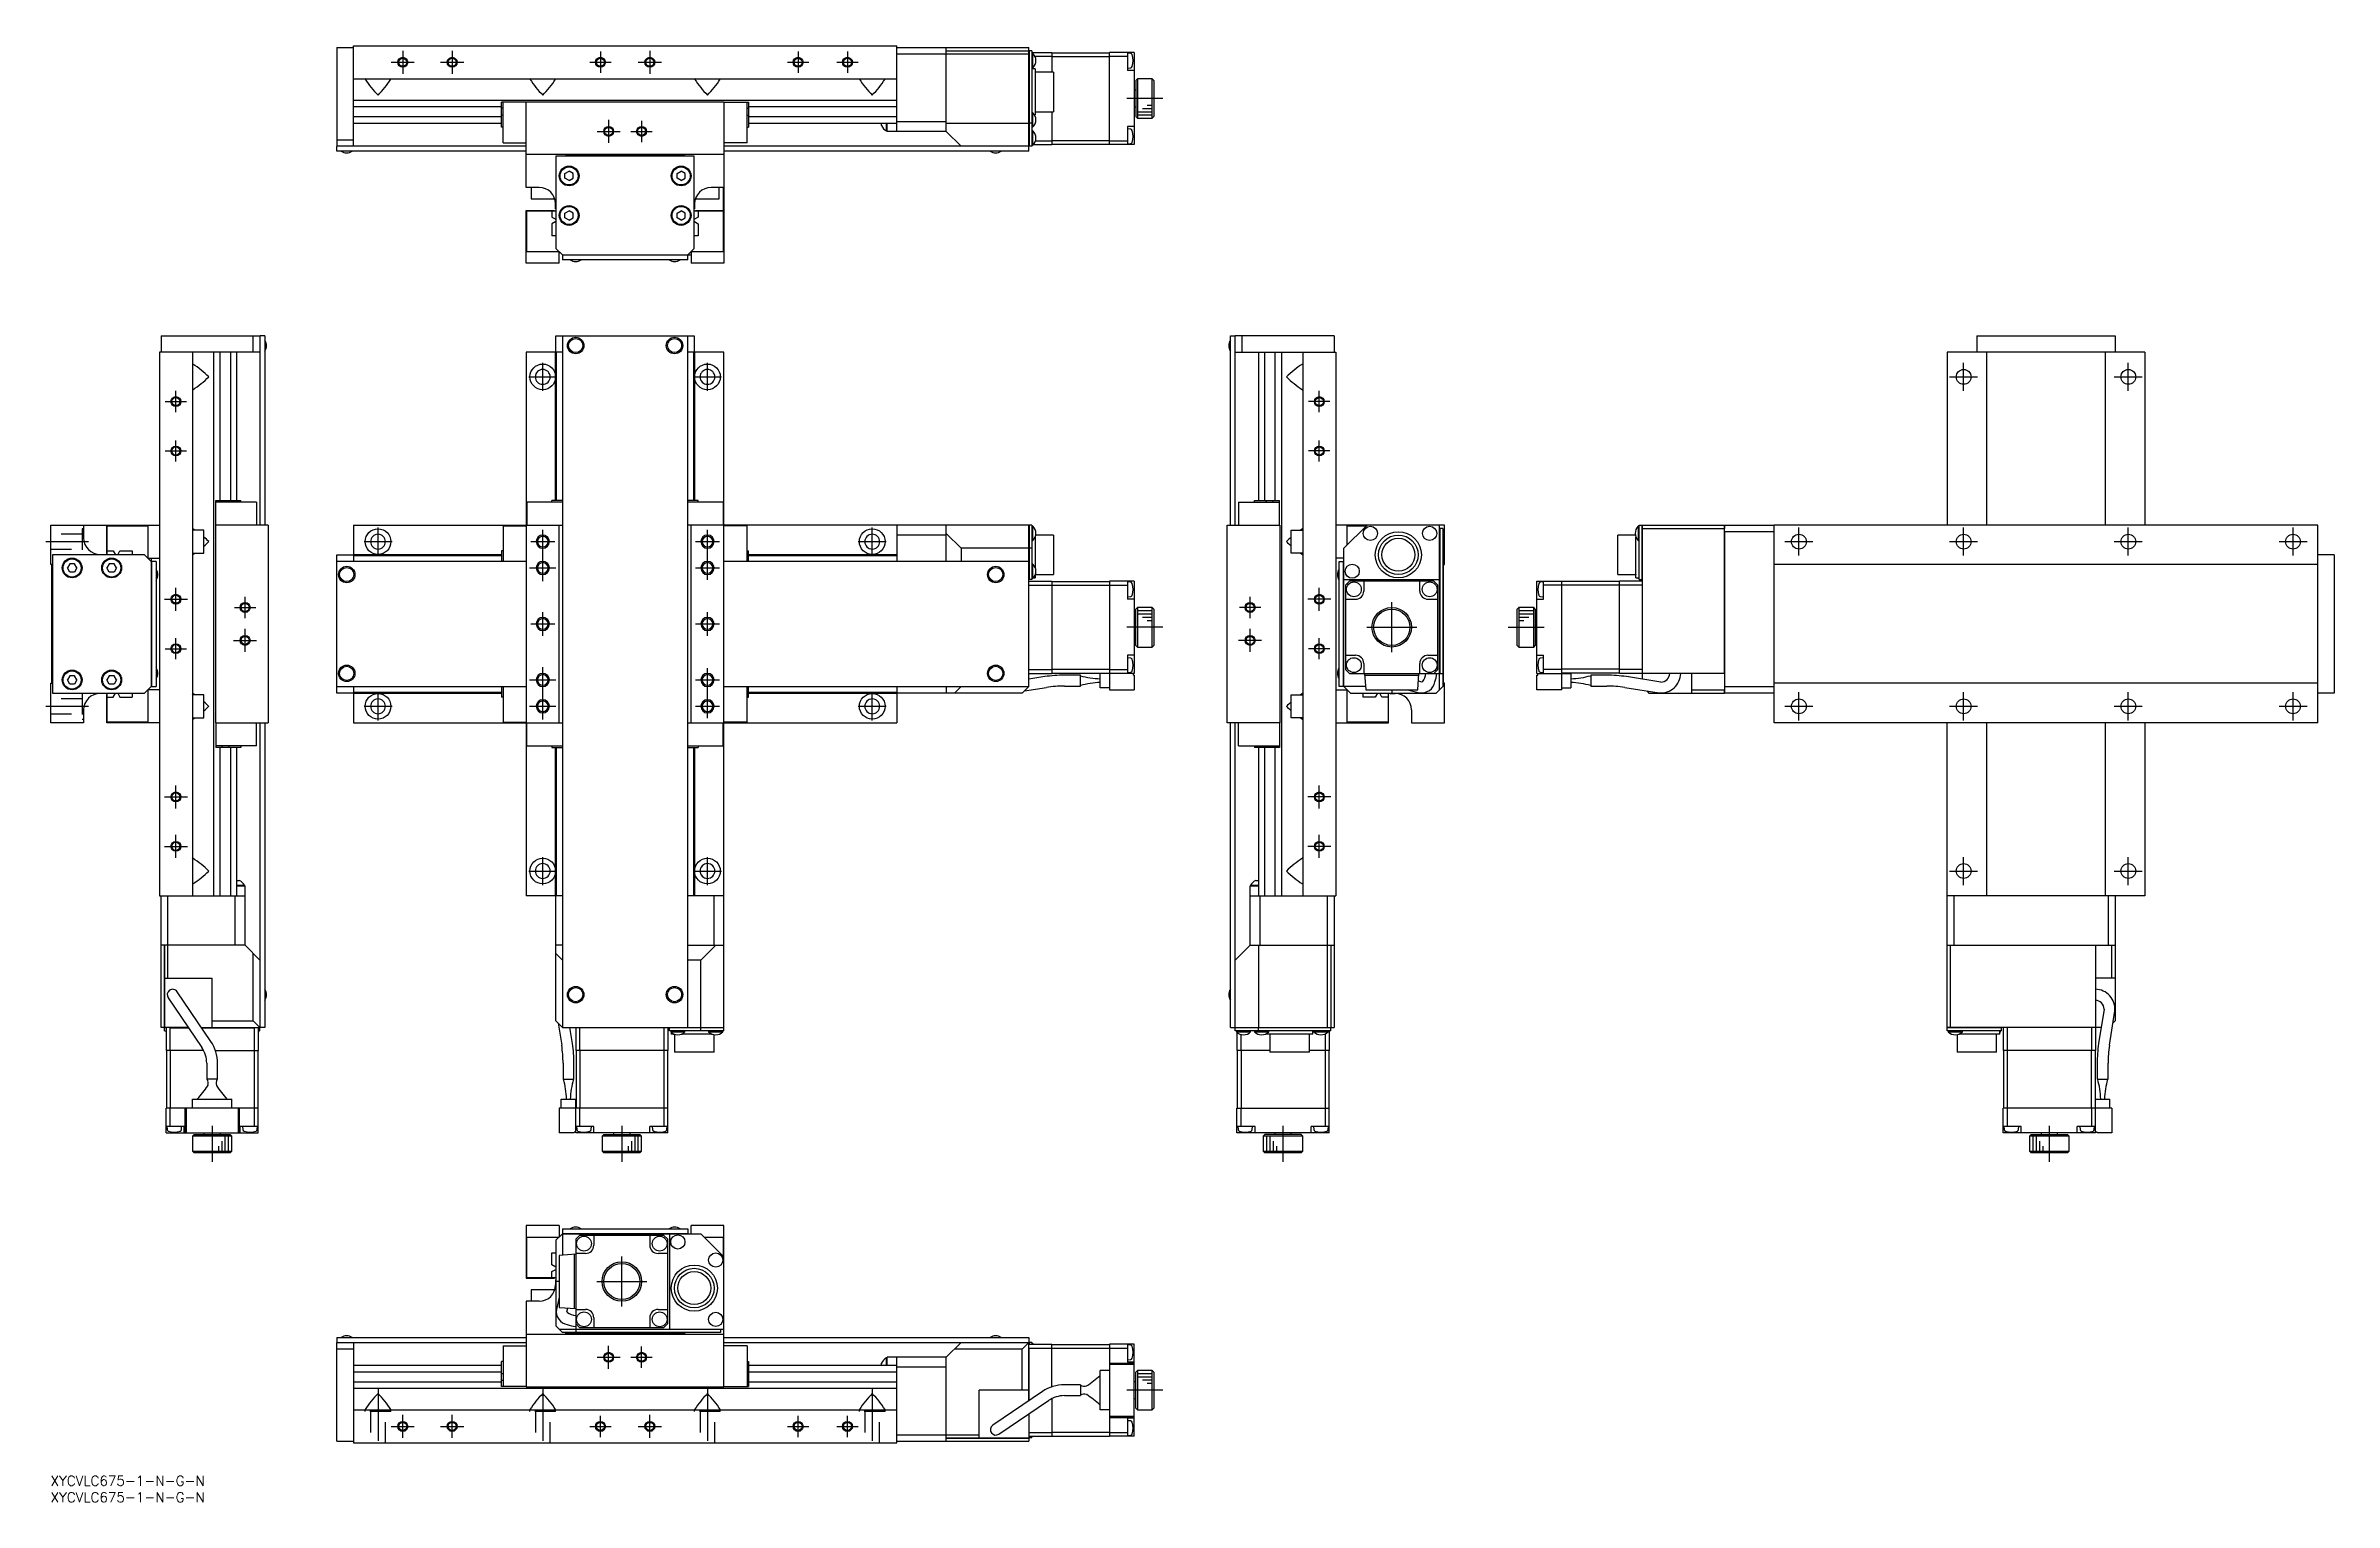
# Model space of a CAD drawing. Extents: x -1 to 693, y -8 to 434.
import ezdxf

# ---------------------------------------------------------------- set-up
doc = ezdxf.new("R2010")
doc.units = 0
doc.header["$LTSCALE"] = 0.5
doc.linetypes.add('CENTER', pattern=[50.8, 31.75, -6.35, 6.35, -6.35])
doc.linetypes.add('DASHED', pattern=[19.05, 12.7, -6.35])
for name, color, linetype in [('MSM_CENTER', 1, 'CENTER'), ('MSM_CONTINUOUS', 7, 'CONTINUOUS'), ('MSM_DASHED', 4, 'DASHED'), ('MSM_NARROW', 5, 'CONTINUOUS'), ('MSM_PART_NUMBER', 7, 'CONTINUOUS')]:
    doc.layers.add(name, color=color, linetype=linetype)
doc.styles.get("Standard").update_dxf_attribs({"font": 'txt.shx', "height": 3, "bigfont": 'bigfont.shx'})

# ---------------------------------------------------------------- blocks, each defined once
blk = doc.blocks.new('*U2')
at = {"layer": 'MSM_PART_NUMBER'}
blk.add_text('XYCVLC675-1-N-G-N', height=3, dxfattribs=at).set_placement((0, -3))
blk = doc.blocks.new('*U3')
at = {"layer": 'MSM_PART_NUMBER'}
blk.add_text('XYCVLC675-1-N-G-N', height=3, dxfattribs=at).set_placement((0, -8))

msp = doc.modelspace()

# ---------------------------------------------------------------- linework, layer by layer
at = {"layer": 'MSM_CENTER'}
for p, q in [((106.86, 432.56), (106.86, 425.56)), ((121.86, 432.56), (121.86, 425.56)), ((166.86, 432.29), (166.86, 425.83)), ((181.86, 432.56), (181.86, 425.56)), ((226.86, 432.29), (226.86, 425.83)), ((241.86, 432.29), (241.86, 425.83)), ((103.36, 429.06), (110.36, 429.06)), ((118.36, 429.06), (125.36, 429.06)), ((163.63, 429.06), (170.09, 429.06)), ((178.36, 429.06), (185.36, 429.06)), ((223.63, 429.06), (230.09, 429.06)), ((238.63, 429.06), (245.09, 429.06)), ((337.58, 418.06), (326.63, 418.06)), ((169.36, 411.56), (169.36, 404.56)), ((179.36, 411.29), (179.36, 404.83)), ((165.86, 408.06), (172.86, 408.06)), ((176.13, 408.06), (182.59, 408.06)), ((145.11, 333.57), (153.61, 333.57)), ((149.36, 329.32), (149.36, 337.82)), ((195.11, 333.57), (203.61, 333.57)), ((199.36, 329.32), (199.36, 337.82)), ((576.4, 333.57), (584.9, 333.57)), ((580.65, 329.32), (580.65, 337.82)), ((626.4, 333.57), (634.9, 333.57)), ((630.65, 329.32), (630.65, 337.82)), ((38, 322.84), (38, 329.3)), ((385.07, 322.84), (385.07, 329.3)), ((34.77, 326.07), (41.23, 326.07)), ((388.3, 326.07), (381.84, 326.07)), ((38, 307.84), (38, 314.3)), ((385.07, 307.84), (385.07, 314.3)), ((34.77, 311.07), (41.23, 311.07)), ((388.3, 311.07), (381.84, 311.07)), ((99.36, 279.32), (99.36, 287.82)), ((149.36, 271.57), (149.36, 287.19)), ((199.36, 271.95), (199.36, 287.19)), ((249.36, 279.32), (249.36, 287.82)), ((530.65, 279.32), (530.65, 287.82)), ((580.65, 279.32), (580.65, 287.82)), ((630.65, 279.32), (630.65, 287.82)), ((680.65, 279.32), (680.65, 287.82)), ((-1.5, 283.57), (11.5, 283.57)), ((95.11, 283.57), (103.61, 283.57)), ((145.74, 283.57), (152.98, 283.57)), ((195.74, 283.57), (202.98, 283.57)), ((245.11, 283.57), (253.61, 283.57)), ((526.4, 283.57), (534.9, 283.57)), ((576.4, 283.57), (584.9, 283.57)), ((626.4, 283.57), (634.9, 283.57)), ((676.4, 283.57), (684.9, 283.57)), ((145.36, 275.57), (153.36, 275.57)), ((195.74, 275.57), (202.98, 275.57)), ((34.5, 266.07), (41.5, 266.07)), ((38, 262.57), (38, 269.57)), ((59, 260.34), (59, 266.8)), ((364.07, 260.34), (364.07, 266.8)), ((388.57, 266.07), (381.57, 266.07)), ((385.07, 262.57), (385.07, 269.57)), ((407.07, 249.97), (407.07, 265.17)), ((55.77, 263.57), (62.23, 263.57)), ((59, 250.07), (59, 257.07)), ((145.74, 258.57), (152.98, 258.57)), ((149.36, 254.95), (149.36, 262.19)), ((195.74, 258.57), (202.98, 258.57)), ((199.36, 254.95), (199.36, 262.19)), ((337.58, 257.57), (326.63, 257.57)), ((367.3, 263.57), (360.84, 263.57)), ((364.07, 250.07), (364.07, 257.07)), ((399.47, 257.57), (414.67, 257.57)), ((442.43, 257.57), (453.38, 257.57)), ((34.77, 251.07), (41.23, 251.07)), ((38, 247.84), (38, 254.3)), ((55.5, 253.57), (62.5, 253.57)), ((367.57, 253.57), (360.57, 253.57)), ((388.3, 251.07), (381.84, 251.07)), ((385.07, 247.84), (385.07, 254.3)), ((149.36, 229.57), (149.36, 245.57)), ((199.36, 229.95), (199.36, 245.19)), ((99.36, 229.32), (99.36, 237.82)), ((145.36, 241.57), (153.36, 241.57)), ((195.74, 241.57), (202.98, 241.57)), ((249.36, 229.32), (249.36, 237.82)), ((530.65, 229.32), (530.65, 237.82)), ((580.65, 229.32), (580.65, 237.82)), ((630.65, 229.32), (630.65, 237.82)), ((680.65, 229.32), (680.65, 237.82)), ((-1.5, 233.57), (11.5, 233.57)), ((95.11, 233.57), (103.61, 233.57)), ((145.36, 233.57), (153.36, 233.57)), ((195.74, 233.57), (202.98, 233.57)), ((245.11, 233.57), (253.61, 233.57)), ((526.4, 233.57), (534.9, 233.57)), ((576.4, 233.57), (584.9, 233.57)), ((626.4, 233.57), (634.9, 233.57)), ((676.4, 233.57), (684.9, 233.57)), ((38, 202.57), (38, 209.57)), ((385.07, 202.57), (385.07, 209.57)), ((34.5, 206.07), (41.5, 206.07)), ((388.57, 206.07), (381.57, 206.07)), ((38, 187.57), (38, 194.57)), ((385.07, 187.57), (385.07, 194.57)), ((34.5, 191.07), (41.5, 191.07)), ((149.36, 179.32), (149.36, 187.82)), ((199.36, 179.32), (199.36, 187.82)), ((388.57, 191.07), (381.57, 191.07)), ((580.65, 179.32), (580.65, 187.82)), ((630.65, 179.32), (630.65, 187.82)), ((145.11, 183.57), (153.61, 183.57)), ((195.11, 183.57), (203.61, 183.57)), ((576.4, 183.57), (584.9, 183.57)), ((626.4, 183.57), (634.9, 183.57)), ((49, 106.29), (49, 95.34)), ((173.36, 106.29), (173.36, 95.34)), ((374.07, 95.34), (374.07, 106.29)), ((606.65, 106.29), (606.65, 95.34)), ((173.36, 51.4), (173.36, 66.6)), ((165.76, 59), (180.96, 59)), ((165.86, 36), (172.86, 36)), ((169.36, 32.5), (169.36, 39.5)), ((176.13, 36), (182.59, 36)), ((179.36, 32.77), (179.36, 39.23)), ((99.36, 26.5), (99.36, 8)), ((149.36, 26.5), (149.36, 8)), ((199.36, 26.5), (199.36, 8)), ((249.36, 26.5), (249.36, 8)), ((337.58, 26), (326.63, 26)), ((103.36, 15), (110.36, 15)), ((106.86, 11.5), (106.86, 18.5)), ((118.36, 15), (125.36, 15)), ((121.86, 11.5), (121.86, 18.5)), ((163.63, 15), (170.09, 15)), ((166.86, 11.77), (166.86, 18.23)), ((178.36, 15), (185.36, 15)), ((181.86, 11.5), (181.86, 18.5)), ((223.63, 15), (230.09, 15)), ((226.86, 11.77), (226.86, 18.23)), ((238.63, 15), (245.09, 15)), ((241.86, 11.77), (241.86, 18.23))]:
    msp.add_line(p, q, dxfattribs=at)
at = {"layer": 'MSM_CONTINUOUS'}
for p, q in [((86.86, 433.56), (91.86, 433.56)), ((86.86, 433.56), (86.86, 403.56)), ((91.86, 434.06), (256.86, 434.06)), ((91.86, 403.56), (91.86, 434.06)), ((256.86, 408.06), (256.86, 434.06)), ((256.86, 433.56), (296.86, 433.56)), ((296.86, 431.56), (256.86, 431.56)), ((271.86, 408.06), (271.86, 433.56)), ((271.86, 432.56), (296.86, 432.56)), ((296.86, 432.66), (296.76, 432.56)), ((296.86, 432.66), (296.86, 433.56)), ((296.96, 432.56), (296.86, 432.46)), ((296.86, 403.56), (296.86, 432.56)), ((296.96, 432.56), (296.96, 403.56)), ((297.86, 432.56), (296.96, 432.56)), ((297.86, 432.56), (297.86, 403.56)), ((297.86, 432.06), (303.86, 432.06)), ((298.15, 431.71), (297.86, 431.71)), ((298.15, 427.41), (298.15, 431.71)), ((298.76, 430.86), (303.86, 430.86)), ((303.86, 432.06), (303.86, 426.06)), ((303.86, 431.96), (321.36, 431.96)), ((303.86, 430.82), (321.36, 430.82)), ((328.86, 432.06), (321.36, 432.06)), ((321.36, 404.06), (321.36, 432.06)), ((321.36, 430.86), (326.86, 430.86)), ((326.86, 432.06), (326.86, 426.56)), ((327.85, 431.73), (326.86, 431.81)), ((328.86, 432.06), (328.86, 404.06)), ((91.86, 424.06), (256.86, 424.06)), ((95.62, 424.06), (95.46, 423.93)), ((103.1, 424.06), (103.26, 423.93)), ((145.62, 424.06), (145.46, 423.93)), ((153.1, 424.06), (153.26, 423.93)), ((195.62, 424.06), (195.46, 423.93)), ((203.1, 424.06), (203.26, 423.93)), ((245.62, 424.06), (245.46, 423.93)), ((253.1, 424.06), (253.26, 423.93)), ((297.86, 427.41), (298.15, 427.41)), ((298.86, 427.06), (297.86, 427.06)), ((298.86, 427.06), (298.86, 413.06)), ((304.36, 426.06), (298.86, 426.06)), ((304.36, 426.06), (304.36, 414.06)), ((326.86, 427.31), (327.85, 427.4)), ((328.86, 426.56), (326.86, 426.56)), ((329.86, 424.06), (329.36, 423.56)), ((334.36, 424.06), (329.86, 424.06)), ((329.86, 424.06), (329.86, 412.06)), ((334.86, 423.56), (334.36, 424.06)), ((334.36, 412.06), (334.36, 424.06)), ((91.86, 417.56), (256.86, 417.56)), ((144.36, 416.96), (136.86, 416.96)), ((136.86, 409.36), (136.86, 416.96)), ((137.36, 404.56), (137.36, 416.96)), ((144.36, 417.06), (204.36, 417.06)), ((144.36, 391.06), (144.36, 417.06)), ((204.36, 417.06), (204.36, 368.06)), ((204.36, 416.96), (211.86, 416.96)), ((211.36, 404.56), (211.36, 416.96)), ((211.86, 416.96), (211.86, 409.36)), ((329.36, 420.56), (328.86, 420.56)), ((329.36, 423.56), (329.36, 412.56)), ((334.86, 423.56), (334.86, 412.56)), ((91.86, 415.6), (136.86, 415.6)), ((136.86, 412.53), (91.86, 412.53)), ((91.86, 410.56), (136.86, 410.56)), ((137.36, 415.09), (136.86, 415.09)), ((137.36, 413.04), (136.86, 413.04)), ((211.36, 415.09), (211.86, 415.09)), ((211.36, 413.04), (211.86, 413.04)), ((211.86, 415.6), (256.86, 415.6)), ((256.86, 412.53), (211.86, 412.53)), ((211.86, 410.56), (256.86, 410.56)), ((252.21, 409.84), (252.21, 410.56)), ((253.66, 408.21), (253.66, 410.56)), ((253.86, 408.06), (253.86, 410.56)), ((256.86, 411.06), (271.86, 411.06)), ((271.86, 410.56), (296.86, 410.56)), ((296.86, 410.6), (296.96, 410.56)), ((297.86, 410.56), (296.96, 410.56)), ((298.15, 413.71), (297.86, 413.71)), ((298.15, 409.41), (298.15, 413.71)), ((298.66, 413.06), (298.86, 413.06)), ((298.86, 414.06), (304.36, 414.06)), ((303.86, 414.06), (303.86, 404.06)), ((328.86, 415.56), (329.36, 415.56)), ((329.36, 412.56), (329.86, 412.06)), ((329.86, 412.06), (334.36, 412.06)), ((334.36, 412.06), (334.86, 412.56)), ((86.86, 405.56), (91.86, 405.56)), ((86.86, 403.46), (86.96, 403.56)), ((144.36, 403.56), (86.86, 403.56)), ((86.86, 402.06), (86.86, 403.46)), ((137.36, 409.36), (136.86, 409.36)), ((137.36, 404.56), (144.36, 404.56)), ((211.36, 404.56), (204.36, 404.56)), ((296.86, 403.56), (204.36, 403.56)), ((211.36, 409.36), (211.86, 409.36)), ((253.66, 408.21), (253.86, 408.21)), ((271.86, 408.06), (253.86, 408.06)), ((271.86, 408.06), (276.36, 403.56)), ((296.86, 403.46), (296.76, 403.56)), ((296.86, 403.66), (296.96, 403.56)), ((296.86, 402.06), (296.86, 403.46)), ((297.86, 403.56), (296.96, 403.56)), ((297.86, 409.41), (298.15, 409.41)), ((298.15, 408.21), (297.86, 408.21)), ((297.86, 403.91), (298.15, 403.91)), ((298.15, 403.91), (298.15, 408.21)), ((298.3, 404.06), (303.86, 404.06)), ((298.95, 405.26), (303.86, 405.26)), ((303.86, 405.3), (321.36, 405.3)), ((303.86, 404.16), (321.36, 404.16)), ((321.36, 405.26), (326.86, 405.26)), ((328.86, 404.06), (321.36, 404.06)), ((328.86, 409.56), (326.86, 409.56)), ((326.86, 409.56), (326.86, 404.06)), ((327.85, 408.73), (326.86, 408.81)), ((326.86, 404.31), (327.85, 404.4)), ((144.36, 402.06), (86.86, 402.06)), ((204.36, 401.06), (144.36, 401.06)), ((195.36, 400.56), (153.36, 400.56)), ((153.36, 400.56), (153.36, 372.56)), ((156.11, 395.28), (157.36, 396.01)), ((156.36, 401.06), (156.36, 400.76)), ((156.36, 400.76), (192.36, 400.76)), ((158.61, 395.28), (157.36, 396.01)), ((190.11, 395.28), (191.36, 396.01)), ((192.61, 395.28), (191.36, 396.01)), ((192.36, 400.76), (192.36, 401.06)), ((195.36, 372.56), (195.36, 400.56)), ((296.86, 402.06), (204.36, 402.06)), ((148.26, 391.06), (144.36, 391.06)), ((145.86, 391.06), (145.86, 387.56)), ((156.11, 393.84), (156.11, 395.28)), ((157.36, 393.12), (156.11, 393.84)), ((157.36, 393.12), (158.61, 393.84)), ((158.61, 393.84), (158.61, 395.28)), ((190.11, 393.84), (190.11, 395.28)), ((191.36, 393.12), (190.11, 393.84)), ((191.36, 393.12), (192.61, 393.84)), ((192.61, 393.84), (192.61, 395.28)), ((204.36, 391.06), (200.46, 391.06)), ((202.86, 387.56), (202.86, 391.06)), ((204.26, 384.06), (204.26, 391.06)), ((144.36, 384.06), (152.96, 384.06)), ((144.36, 368.06), (144.36, 384.06)), ((144.56, 371.56), (144.56, 383.96)), ((144.56, 383.96), (153.36, 383.96)), ((145.86, 387.56), (152.86, 387.56)), ((152.16, 383.96), (152.16, 382.09)), ((152.16, 382.09), (153.35, 381.4)), ((152.86, 387.56), (152.86, 388.02)), ((152.96, 384.06), (152.96, 383.96)), ((153.26, 384.56), (153.26, 386.06)), ((153.26, 384.56), (153.36, 384.56)), ((156.11, 383.28), (157.36, 384.01)), ((156.11, 381.84), (156.11, 383.28)), ((158.61, 383.28), (157.36, 384.01)), ((158.61, 381.84), (158.61, 383.28)), ((190.11, 383.28), (191.36, 384.01)), ((190.11, 381.84), (190.11, 383.28)), ((192.61, 383.28), (191.36, 384.01)), ((192.61, 381.84), (192.61, 383.28)), ((195.36, 384.56), (195.46, 384.56)), ((195.36, 383.96), (204.16, 383.96)), ((196.56, 382.09), (195.37, 381.4)), ((195.46, 386.06), (195.46, 384.56)), ((195.76, 384.06), (204.36, 384.06)), ((195.76, 383.96), (195.76, 384.06)), ((195.86, 388.02), (195.86, 387.56)), ((195.86, 387.56), (202.86, 387.56)), ((196.56, 383.96), (196.56, 382.09)), ((204.16, 383.96), (204.16, 371.56)), ((153.35, 380.73), (152.16, 380.04)), ((152.16, 380.04), (152.16, 376.36)), ((153.36, 376.36), (152.16, 376.36)), ((157.36, 381.12), (156.11, 381.84)), ((157.36, 381.12), (158.61, 381.84)), ((191.36, 381.12), (190.11, 381.84)), ((191.36, 381.12), (192.61, 381.84)), ((196.56, 376.36), (195.36, 376.36)), ((195.37, 380.73), (196.56, 380.04)), ((196.56, 380.04), (196.56, 376.36)), ((154.36, 371.56), (144.56, 371.56)), ((153.36, 372.56), (155.36, 370.56)), ((154.36, 371.36), (154.56, 371.36)), ((154.36, 368.06), (154.36, 371.36)), ((155.36, 370.56), (194.36, 370.56)), ((155.36, 370.56), (155.36, 369.06)), ((193.36, 370.46), (155.36, 370.46)), ((193.36, 369.06), (155.36, 369.06)), ((193.36, 370.56), (195.36, 372.56)), ((193.36, 369.06), (193.36, 370.56)), ((194.16, 371.36), (194.36, 371.36)), ((204.16, 371.56), (194.36, 371.56)), ((194.36, 371.36), (194.36, 368.06)), ((154.36, 368.06), (144.36, 368.06)), ((204.36, 368.06), (194.36, 368.06)), ((33, 341.07), (33, 176.07)), ((63.5, 341.07), (33, 341.07)), ((33.5, 346.07), (33.5, 341.07)), ((33.5, 346.07), (63.5, 346.07)), ((43, 341.07), (43, 176.07)), ((49.5, 176.07), (49.5, 341.07)), ((51.46, 296.07), (51.46, 341.07)), ((54.54, 341.07), (54.54, 296.07)), ((56.5, 296.07), (56.5, 341.07)), ((61.5, 341.07), (61.5, 346.07)), ((63.6, 346.07), (63.5, 345.97)), ((63.5, 346.07), (63.5, 288.57)), ((65, 346.07), (63.6, 346.07)), ((65, 346.07), (65, 288.57)), ((155.36, 341.07), (144.36, 341.07)), ((144.36, 341.07), (144.36, 176.07)), ((153.26, 296.07), (153.26, 341.07)), ((153.36, 341.07), (153.36, 346.07)), ((153.36, 346.07), (195.36, 346.07)), ((153.56, 296.07), (153.56, 341.07)), ((155.36, 346.07), (155.36, 136.07)), ((193.36, 136.07), (193.36, 346.07)), ((204.36, 341.07), (193.36, 341.07)), ((195.16, 341.07), (195.16, 296.07)), ((195.36, 346.07), (195.36, 341.07)), ((195.46, 341.07), (195.46, 296.07)), ((204.36, 136.07), (204.36, 341.07)), ((358.07, 288.57), (358.07, 346.07)), ((358.07, 346.07), (359.47, 346.07)), ((359.57, 345.97), (359.47, 346.07)), ((389.57, 346.07), (359.57, 346.07)), ((359.57, 288.57), (359.57, 346.07)), ((359.57, 341.07), (390.07, 341.07)), ((361.57, 346.07), (361.57, 341.07)), ((366.57, 341.07), (366.57, 296.07)), ((368.54, 296.07), (368.54, 341.07)), ((371.61, 341.07), (371.61, 296.07)), ((373.57, 341.07), (373.57, 176.07)), ((380.07, 341.07), (380.07, 176.07)), ((389.57, 346.07), (389.57, 341.07)), ((390.07, 341.07), (390.07, 176.07)), ((575.65, 341.07), (575.65, 288.57)), ((635.65, 341.07), (575.65, 341.07)), ((584.65, 346.07), (584.65, 341.07)), ((584.65, 346.07), (626.65, 346.07)), ((587.65, 341.07), (587.65, 288.57)), ((623.65, 341.07), (623.65, 288.57)), ((626.65, 346.07), (626.65, 341.07)), ((635.65, 341.07), (635.65, 288.57)), ((43, 337.31), (43.13, 337.47)), ((380.07, 337.31), (379.94, 337.47)), ((43, 329.83), (43.13, 329.67)), ((380.07, 329.83), (379.94, 329.67)), ((50.1, 296.07), (57.7, 296.07)), ((50.1, 288.57), (50.1, 296.07)), ((62.5, 295.57), (50.1, 295.57)), ((51.98, 295.57), (51.98, 296.07)), ((54.02, 295.57), (54.02, 296.07)), ((57.7, 295.57), (57.7, 296.07)), ((62.5, 295.57), (62.5, 288.57)), ((155.36, 295.57), (144.56, 295.57)), ((144.56, 295.57), (144.56, 288.57)), ((155.36, 296.07), (152.16, 296.07)), ((152.16, 295.57), (152.16, 296.07)), ((196.56, 296.07), (193.36, 296.07)), ((204.16, 295.57), (193.36, 295.57)), ((196.56, 295.57), (196.56, 296.07)), ((204.16, 295.57), (204.16, 288.57)), ((360.57, 295.57), (372.97, 295.57)), ((360.57, 295.57), (360.57, 288.57)), ((365.37, 296.07), (372.97, 296.07)), ((365.37, 295.57), (365.37, 296.07)), ((369.05, 295.57), (369.05, 296.07)), ((371.1, 295.57), (371.1, 296.07)), ((372.97, 288.57), (372.97, 296.07)), ((0, 276.57), (0, 288.57)), ((0, 288.57), (33, 288.57)), ((10, 288.57), (10, 284.67)), ((17, 288.47), (10, 288.47)), ((17, 279.97), (17, 288.57)), ((17.1, 288.37), (29.5, 288.37)), ((17.1, 279.57), (17.1, 288.37)), ((29.5, 288.37), (29.5, 278.57)), ((43, 287.31), (43.13, 287.47)), ((46.5, 287.07), (43, 287.07)), ((46.5, 280.07), (46.5, 287.07)), ((66, 288.57), (50, 288.57)), ((50, 288.57), (50, 228.57)), ((66, 288.57), (66, 228.57)), ((91.86, 288.57), (91.86, 277.57)), ((91.86, 288.57), (155.36, 288.57)), ((137.36, 288.37), (144.36, 288.37)), ((137.36, 288.37), (137.36, 277.57)), ((154.36, 228.57), (154.36, 288.57)), ((296.86, 288.57), (193.36, 288.57)), ((194.36, 228.57), (194.36, 288.57)), ((211.36, 288.37), (204.36, 288.37)), ((211.36, 277.57), (211.36, 288.37)), ((256.86, 288.57), (256.86, 277.57)), ((271.86, 285.57), (256.86, 285.57)), ((271.86, 277.57), (271.86, 288.57)), ((271.86, 286.07), (276.36, 281.57)), ((296.86, 239.57), (296.86, 288.57)), ((296.96, 288.57), (296.86, 288.47)), ((297.86, 288.57), (296.96, 288.57)), ((296.96, 288.57), (296.96, 272.07)), ((297.86, 288.57), (297.86, 272.07)), ((298.15, 288.22), (297.86, 288.22)), ((298.15, 283.92), (298.15, 288.22)), ((298.86, 284.99), (298.86, 275.65)), ((304.36, 285.57), (299.02, 285.57)), ((304.36, 285.57), (304.36, 273.57)), ((357.07, 288.57), (373.07, 288.57)), ((357.07, 228.57), (357.07, 288.57)), ((373.07, 288.57), (373.07, 228.57)), ((376.57, 280.07), (376.57, 287.07)), ((376.57, 287.07), (380.07, 287.07)), ((380.07, 287.31), (379.94, 287.47)), ((423.07, 288.57), (390.07, 288.57)), ((399.57, 288.57), (392.57, 281.57)), ((393.57, 282.57), (393.57, 288.37)), ((393.57, 288.37), (399.37, 288.37)), ((421.57, 238.57), (421.57, 288.57)), ((422.57, 287.57), (421.57, 287.57)), ((421.67, 287.57), (421.67, 243.57)), ((422.57, 287.57), (422.57, 239.57)), ((423.07, 276.57), (423.07, 288.57)), ((475.65, 273.57), (475.65, 285.57)), ((480.99, 285.57), (475.65, 285.57)), ((481.15, 272.57), (481.15, 284.99)), ((481.86, 288.22), (481.86, 283.92)), ((482.15, 288.22), (481.86, 288.22)), ((482.15, 272.07), (482.15, 288.57)), ((482.15, 288.57), (483.05, 288.57)), ((483.05, 272.07), (483.05, 288.57)), ((483.05, 288.57), (483.15, 288.47)), ((483.15, 288.57), (508.05, 288.57)), ((483.15, 241.82), (483.15, 288.57)), ((483.15, 287.57), (508.15, 287.57)), ((508.05, 288.57), (508.15, 288.47)), ((508.05, 243.57), (508.05, 288.57)), ((508.15, 288.57), (523.05, 288.57)), ((508.15, 287.57), (508.15, 288.57)), ((523.15, 286.57), (508.15, 286.57)), ((508.15, 237.57), (508.15, 286.57)), ((523.15, 288.47), (523.05, 288.57)), ((688.15, 288.57), (523.15, 288.57)), ((523.15, 228.57), (523.15, 288.57)), ((688.15, 228.57), (688.15, 288.57)), ((28.5, 279.57), (0.5, 279.57)), ((0.5, 279.57), (0.5, 237.57)), ((15, 279.67), (16.5, 279.67)), ((16.5, 279.57), (16.5, 279.67)), ((17.1, 279.97), (17, 279.97)), ((17.1, 280.77), (18.98, 280.77)), ((18.98, 280.77), (19.66, 279.57)), ((20.34, 279.57), (21.02, 280.77)), ((21.02, 280.77), (24.7, 280.77)), ((24.7, 280.77), (24.7, 279.57)), ((30.5, 277.57), (28.5, 279.57)), ((29.7, 278.37), (29.7, 278.57)), ((29.7, 278.57), (33, 278.57)), ((30.5, 278.57), (30.5, 239.57)), ((43, 280.07), (46.5, 280.07)), ((43, 279.83), (43.13, 279.67)), ((86.86, 279.57), (91.86, 279.57)), ((86.86, 237.57), (86.86, 279.57)), ((91.86, 279.67), (136.86, 279.67)), ((91.86, 279.37), (136.86, 279.37)), ((136.86, 280.77), (136.86, 277.57)), ((137.36, 280.77), (136.86, 280.77)), ((211.36, 280.77), (211.86, 280.77)), ((211.86, 277.57), (211.86, 280.77)), ((211.86, 279.67), (256.86, 279.67)), ((211.86, 279.37), (256.86, 279.37)), ((296.86, 281.57), (276.36, 281.57)), ((276.36, 281.57), (276.36, 277.57)), ((296.86, 281.53), (296.96, 281.57)), ((297.86, 281.57), (296.96, 281.57)), ((297.86, 283.92), (298.15, 283.92)), ((380.07, 280.07), (376.57, 280.07)), ((380.07, 279.83), (379.94, 279.67)), ((392.57, 278.57), (390.07, 278.57)), ((392.57, 239.57), (392.57, 281.57)), ((481.86, 283.92), (482.15, 283.92)), ((693.15, 279.57), (688.15, 279.57)), ((693.15, 279.57), (693.15, 237.57)), ((0.3, 276.57), (0, 276.57)), ((0.3, 240.57), (0.3, 276.57)), ((5.78, 276.82), (5.06, 275.57)), ((5.78, 274.32), (5.06, 275.57)), ((7.22, 276.82), (5.78, 276.82)), ((7.22, 274.32), (5.78, 274.32)), ((7.94, 275.57), (7.22, 276.82)), ((7.94, 275.57), (7.22, 274.32)), ((17.78, 276.82), (17.06, 275.57)), ((17.78, 274.32), (17.06, 275.57)), ((19.22, 276.82), (17.78, 276.82)), ((19.22, 274.32), (17.78, 274.32)), ((19.94, 275.57), (19.22, 276.82)), ((19.94, 275.57), (19.22, 274.32)), ((32, 277.57), (30.5, 277.57)), ((30.6, 277.57), (30.6, 239.57)), ((32, 277.57), (32, 239.57)), ((144.36, 277.57), (86.86, 277.57)), ((296.86, 277.57), (204.36, 277.57)), ((296.86, 272.17), (296.96, 272.07)), ((296.86, 271.57), (303.86, 271.57)), ((297.86, 272.07), (296.96, 272.07)), ((298.15, 276.72), (297.86, 276.72)), ((297.86, 272.42), (298.15, 272.42)), ((298.15, 272.42), (298.15, 276.72)), ((298.3, 272.57), (298.86, 272.57)), ((298.86, 273.49), (298.86, 272.57)), ((298.89, 273.57), (304.36, 273.57)), ((303.86, 271.57), (303.86, 243.57)), ((303.86, 271.47), (321.36, 271.47)), ((321.36, 271.57), (321.36, 238.57)), ((328.86, 271.57), (321.36, 271.57)), ((326.86, 271.57), (326.86, 266.07)), ((327.85, 271.23), (326.86, 271.32)), ((328.86, 271.57), (328.86, 243.57)), ((391.07, 239.57), (391.07, 277.57)), ((391.07, 277.57), (392.57, 277.57)), ((392.47, 239.57), (392.47, 277.57)), ((392.57, 272.07), (421.57, 272.07)), ((394.27, 271.57), (393.07, 270.37)), ((419.87, 271.57), (394.27, 271.57)), ((398.57, 271.57), (398.57, 268.57)), ((415.57, 268.57), (415.57, 271.57)), ((421.07, 270.37), (419.87, 271.57)), ((422.77, 276.57), (423.07, 276.57)), ((422.77, 240.57), (422.77, 276.57)), ((451.15, 243.57), (451.15, 271.57)), ((451.15, 271.57), (458.65, 271.57)), ((453.15, 271.32), (452.17, 271.23)), ((453.15, 266.07), (453.15, 271.57)), ((458.65, 238.57), (458.65, 271.57)), ((476.15, 271.47), (458.65, 271.47)), ((475.65, 273.57), (481.15, 273.57)), ((483.15, 271.57), (476.15, 271.57)), ((476.15, 243.57), (476.15, 271.57)), ((481.15, 272.57), (482.15, 272.57)), ((481.86, 272.57), (481.86, 272.42)), ((481.86, 272.42), (482.15, 272.42)), ((482.15, 272.07), (483.05, 272.07)), ((483.05, 272.07), (483.15, 272.17)), ((688.15, 276.57), (523.15, 276.57)), ((296.86, 270.37), (303.86, 270.37)), ((303.86, 270.33), (321.36, 270.33)), ((321.36, 270.37), (326.86, 270.37)), ((326.86, 266.82), (327.85, 266.9)), ((328.86, 266.07), (326.86, 266.07)), ((393.07, 270.37), (393.07, 244.77)), ((393.07, 266.07), (396.07, 266.07)), ((418.07, 266.07), (421.07, 266.07)), ((421.07, 244.77), (421.07, 270.37)), ((451.15, 266.07), (453.15, 266.07)), ((452.17, 266.9), (453.15, 266.82)), ((458.65, 270.37), (453.15, 270.37)), ((476.15, 270.33), (458.65, 270.33)), ((483.15, 270.37), (476.15, 270.37)), ((329.36, 260.07), (328.86, 260.07)), ((329.86, 263.57), (329.36, 263.07)), ((329.36, 252.07), (329.36, 263.07)), ((329.86, 263.57), (329.86, 251.57)), ((334.36, 263.57), (329.86, 263.57)), ((334.36, 251.57), (334.36, 263.57)), ((334.86, 263.07), (334.36, 263.57)), ((334.86, 263.07), (334.86, 252.07)), ((445.65, 263.57), (445.15, 263.07)), ((445.15, 252.07), (445.15, 263.07)), ((445.65, 263.57), (445.65, 251.57)), ((450.15, 263.57), (445.65, 263.57)), ((450.15, 251.57), (450.15, 263.57)), ((450.65, 263.07), (450.15, 263.57)), ((450.65, 263.07), (450.65, 252.07)), ((451.15, 260.07), (450.65, 260.07)), ((328.86, 255.07), (329.36, 255.07)), ((329.36, 252.07), (329.86, 251.57)), ((329.86, 251.57), (334.36, 251.57)), ((334.36, 251.57), (334.86, 252.07)), ((445.15, 252.07), (445.65, 251.57)), ((445.65, 251.57), (450.15, 251.57)), ((450.15, 251.57), (450.65, 252.07)), ((450.65, 255.07), (451.15, 255.07)), ((296.86, 244.77), (303.86, 244.77)), ((296.86, 243.67), (296.96, 243.57)), ((296.96, 243.57), (303.86, 243.57)), ((303.86, 244.81), (321.36, 244.81)), ((303.86, 243.67), (321.36, 243.67)), ((318.56, 239.17), (318.56, 243.57)), ((328.86, 243.57), (318.56, 243.57)), ((321.36, 244.77), (326.86, 244.77)), ((328.86, 249.07), (326.86, 249.07)), ((326.86, 249.07), (326.86, 243.57)), ((327.85, 248.23), (326.86, 248.32)), ((326.86, 243.82), (327.85, 243.9)), ((328.56, 243.57), (328.56, 243.07)), ((393.07, 249.07), (396.07, 249.07)), ((393.07, 244.77), (394.27, 243.57)), ((394.27, 243.57), (421.57, 243.57)), ((398.57, 246.57), (398.57, 243.57)), ((398.82, 243.57), (399.17, 238.57)), ((414.97, 238.57), (415.32, 243.57)), ((415.57, 243.57), (415.57, 246.57)), ((418.07, 249.07), (421.07, 249.07)), ((419.87, 243.57), (421.07, 244.77)), ((421.67, 243.57), (421.57, 243.67)), ((421.67, 243.57), (422.57, 243.57)), ((451.15, 249.07), (453.15, 249.07)), ((451.15, 243.57), (461.45, 243.57)), ((451.45, 243.07), (451.45, 243.57)), ((453.15, 248.32), (452.17, 248.23)), ((452.17, 243.9), (453.15, 243.82)), ((453.15, 243.57), (453.15, 249.07)), ((458.65, 244.77), (453.15, 244.77)), ((476.15, 244.81), (458.65, 244.81)), ((476.15, 243.67), (458.65, 243.67)), ((461.45, 243.57), (461.45, 239.17)), ((483.15, 244.77), (476.15, 244.77)), ((483.05, 243.57), (476.15, 243.57)), ((483.15, 243.67), (483.05, 243.57)), ((508.15, 243.57), (483.15, 243.57)), ((498.15, 237.57), (498.15, 243.57)), ((0, 240.57), (0.3, 240.57)), ((0, 228.57), (0, 240.57)), ((0.5, 237.57), (28.5, 237.57)), ((5.78, 242.82), (5.06, 241.57)), ((5.78, 240.32), (5.06, 241.57)), ((7.22, 242.82), (5.78, 242.82)), ((7.22, 240.32), (5.78, 240.32)), ((7.94, 241.57), (7.22, 242.82)), ((7.94, 241.57), (7.22, 240.32)), ((16.5, 237.47), (15, 237.47)), ((16.5, 237.47), (16.5, 237.57)), ((17, 228.57), (17, 237.17)), ((17, 237.17), (17.1, 237.17)), ((17.78, 242.82), (17.06, 241.57)), ((17.78, 240.32), (17.06, 241.57)), ((17.1, 228.77), (17.1, 237.57)), ((17.1, 236.37), (18.98, 236.37)), ((19.22, 242.82), (17.78, 242.82)), ((19.22, 240.32), (17.78, 240.32)), ((18.98, 236.37), (19.66, 237.56)), ((19.94, 241.57), (19.22, 242.82)), ((19.94, 241.57), (19.22, 240.32)), ((20.34, 237.56), (21.02, 236.37)), ((21.02, 236.37), (24.7, 236.37)), ((24.7, 237.57), (24.7, 236.37)), ((28.5, 237.57), (30.5, 239.57)), ((29.5, 238.57), (29.5, 228.77)), ((29.7, 238.57), (29.7, 238.77)), ((33, 238.57), (29.7, 238.57)), ((30.5, 239.57), (32, 239.57)), ((43, 237.31), (43.13, 237.47)), ((46.5, 237.07), (43, 237.07)), ((46.5, 230.07), (46.5, 237.07)), ((86.86, 239.57), (144.36, 239.57)), ((91.86, 237.57), (86.86, 237.57)), ((91.86, 239.57), (91.86, 228.57)), ((136.86, 237.77), (91.86, 237.77)), ((136.86, 237.47), (91.86, 237.47)), ((136.86, 239.57), (136.86, 236.37)), ((137.36, 236.37), (136.86, 236.37)), ((137.36, 239.57), (137.36, 228.77)), ((204.36, 239.57), (296.86, 239.57)), ((211.36, 228.77), (211.36, 239.57)), ((211.36, 236.37), (211.86, 236.37)), ((211.86, 236.37), (211.86, 239.57)), ((256.86, 237.77), (211.86, 237.77)), ((256.86, 237.47), (211.86, 237.47)), ((256.86, 239.57), (256.86, 228.57)), ((294.86, 237.57), (256.86, 237.57)), ((271.86, 239.57), (271.86, 237.57)), ((276.36, 239.57), (274.36, 237.57)), ((294.86, 237.57), (296.86, 239.57)), ((295.57, 238.28), (302.24, 239.33)), ((301.73, 242.59), (296.86, 241.82)), ((312.56, 243.02), (307.7, 243.02)), ((307.7, 239.72), (312.56, 239.72)), ((312.56, 239.72), (312.56, 243.02)), ((321.36, 239.17), (318.56, 239.17)), ((321.36, 238.57), (328.86, 238.57)), ((328.86, 243.07), (328.56, 243.07)), ((328.86, 243.07), (328.86, 238.57)), ((376.57, 230.07), (376.57, 237.07)), ((376.57, 237.07), (380.07, 237.07)), ((380.07, 237.31), (379.94, 237.47)), ((390.07, 238.57), (393.37, 238.57)), ((399.1, 239.57), (391.07, 239.57)), ((394.57, 237.57), (392.57, 239.57)), ((393.37, 238.57), (393.37, 238.77)), ((393.57, 228.77), (393.57, 238.57)), ((394.57, 237.57), (420.57, 237.57)), ((398.37, 236.37), (398.37, 237.57)), ((402.05, 236.37), (398.37, 236.37)), ((398.86, 243.07), (415.29, 243.07)), ((399.17, 238.57), (414.97, 238.57)), ((402.74, 237.56), (402.05, 236.37)), ((404.1, 236.37), (403.41, 237.56)), ((405.97, 236.37), (404.1, 236.37)), ((405.97, 237.57), (405.97, 228.77)), ((406.07, 237.17), (405.97, 237.17)), ((406.07, 228.57), (406.07, 237.17)), ((406.57, 237.47), (406.57, 237.57)), ((406.57, 237.47), (408.07, 237.47)), ((407.07, 238.57), (407.07, 237.57)), ((411.81, 238.57), (415.53, 237.7)), ((416.28, 240.92), (415.16, 241.18)), ((416.34, 240.96), (416.26, 240.92)), ((416.44, 241.04), (416.34, 240.96)), ((420.57, 237.57), (422.57, 239.57)), ((423.07, 240.57), (422.77, 240.57)), ((423.07, 228.57), (423.07, 240.57)), ((451.15, 238.57), (451.15, 243.07)), ((451.15, 243.07), (451.45, 243.07)), ((458.65, 238.57), (451.15, 238.57)), ((458.65, 239.17), (461.45, 239.17)), ((467.45, 243.02), (467.45, 239.72)), ((472.31, 243.02), (467.45, 243.02)), ((467.45, 239.72), (472.31, 239.72)), ((477.77, 239.33), (488.22, 237.68)), ((488.73, 240.94), (478.29, 242.59)), ((484.45, 238.28), (485.15, 237.57)), ((485.15, 237.57), (508.05, 237.57)), ((498.15, 238.57), (508.05, 238.57)), ((508.05, 238.57), (508.15, 238.71)), ((508.05, 237.57), (508.05, 238.57)), ((508.15, 237.67), (508.05, 237.57)), ((508.15, 239.57), (523.15, 239.57)), ((523.05, 237.57), (508.15, 237.57)), ((523.05, 237.57), (523.15, 237.67)), ((688.15, 240.57), (523.15, 240.57)), ((693.15, 237.57), (688.15, 237.57)), ((10, 232.47), (10, 228.57)), ((43, 230.07), (46.5, 230.07)), ((43, 229.83), (43.13, 229.67)), ((380.07, 230.07), (376.57, 230.07)), ((380.07, 229.83), (379.94, 229.67)), ((413.07, 232.47), (413.07, 228.57)), ((10, 228.57), (0, 228.57)), ((33, 228.57), (17, 228.57)), ((29.5, 228.77), (17.1, 228.77)), ((50, 228.57), (66, 228.57)), ((50.1, 228.57), (50.1, 221.07)), ((62.5, 221.57), (62.5, 228.57)), ((63.5, 228.57), (63.5, 136.07)), ((65, 228.57), (65, 136.07)), ((91.86, 228.57), (155.36, 228.57)), ((137.36, 228.77), (144.36, 228.77)), ((144.56, 221.57), (144.56, 228.57)), ((193.36, 228.57), (256.86, 228.57)), ((204.16, 221.57), (204.16, 228.57)), ((211.36, 228.77), (204.36, 228.77)), ((373.07, 228.57), (357.07, 228.57)), ((358.07, 136.07), (358.07, 228.57)), ((359.57, 136.07), (359.57, 228.57)), ((360.57, 221.57), (360.57, 228.57)), ((372.97, 228.57), (372.97, 221.07)), ((390.07, 228.57), (406.07, 228.57)), ((405.97, 228.77), (393.57, 228.77)), ((413.07, 228.57), (423.07, 228.57)), ((688.15, 228.57), (523.15, 228.57)), ((575.65, 136.07), (575.65, 228.57)), ((587.65, 228.57), (587.65, 176.07)), ((623.65, 228.57), (623.65, 176.07)), ((635.65, 228.57), (635.65, 176.07)), ((62.5, 221.57), (50.1, 221.57)), ((57.7, 221.07), (50.1, 221.07)), ((51.46, 176.07), (51.46, 221.07)), ((51.98, 221.57), (51.98, 221.07)), ((54.02, 221.57), (54.02, 221.07)), ((54.54, 221.07), (54.54, 176.07)), ((56.5, 176.07), (56.5, 221.07)), ((57.7, 221.57), (57.7, 221.07)), ((144.56, 221.57), (155.36, 221.57)), ((152.16, 221.57), (152.16, 221.07)), ((152.16, 221.07), (155.36, 221.07)), ((153.26, 176.07), (153.26, 221.07)), ((153.56, 176.07), (153.56, 221.07)), ((193.36, 221.57), (204.16, 221.57)), ((193.36, 221.07), (196.56, 221.07)), ((195.16, 221.07), (195.16, 176.07)), ((195.46, 221.07), (195.46, 176.07)), ((196.56, 221.57), (196.56, 221.07)), ((360.57, 221.57), (372.97, 221.57)), ((365.37, 221.57), (365.37, 221.07)), ((372.97, 221.07), (365.37, 221.07)), ((366.57, 221.07), (366.57, 176.07)), ((368.54, 176.07), (368.54, 221.07)), ((369.05, 221.57), (369.05, 221.07)), ((371.1, 221.57), (371.1, 221.07)), ((371.61, 221.07), (371.61, 176.07)), ((43, 187.31), (43.13, 187.47)), ((56.5, 180.72), (57.22, 180.72)), ((365.85, 180.72), (366.57, 180.72)), ((380.07, 187.31), (379.94, 187.47)), ((33, 176.07), (59, 176.07)), ((33.5, 136.07), (33.5, 176.07)), ((35.5, 176.07), (35.5, 151.07)), ((43, 179.83), (43.13, 179.67)), ((56, 161.07), (56, 176.07)), ((56.5, 179.27), (58.85, 179.27)), ((56.5, 179.07), (59, 179.07)), ((58.85, 179.07), (58.85, 179.27)), ((59, 161.07), (59, 179.07)), ((155.36, 176.07), (144.36, 176.07)), ((153.36, 138.07), (153.36, 176.07)), ((204.36, 176.07), (193.36, 176.07)), ((201.36, 161.07), (201.36, 176.07)), ((364.07, 161.07), (364.07, 179.07)), ((364.07, 179.07), (366.57, 179.07)), ((364.07, 176.07), (390.07, 176.07)), ((364.22, 179.27), (366.57, 179.27)), ((364.22, 179.27), (364.22, 179.07)), ((367.07, 176.07), (367.07, 161.07)), ((380.07, 179.83), (379.94, 179.67)), ((387.57, 136.07), (387.57, 176.07)), ((389.57, 176.07), (389.57, 136.07)), ((635.65, 176.07), (575.65, 176.07)), ((577.65, 176.07), (577.65, 161.07)), ((624.65, 161.07), (624.65, 176.07)), ((626.65, 176.07), (626.65, 138.07)), ((59, 161.07), (33.5, 161.07)), ((34.4, 161.07), (34.4, 136.07)), ((34.5, 161.07), (34.5, 136.07)), ((59, 161.07), (63.5, 156.57)), ((155.36, 161.07), (153.36, 161.07)), ((193.36, 161.07), (204.36, 161.07)), ((201.86, 161.07), (197.36, 156.57)), ((364.07, 161.07), (359.57, 156.57)), ((364.07, 161.07), (389.57, 161.07)), ((366.57, 161.07), (366.57, 136.07)), ((388.57, 161.07), (388.57, 136.07)), ((575.65, 161.07), (626.65, 161.07)), ((576.65, 136.07), (576.65, 161.07)), ((620.65, 161.07), (620.65, 136.07)), ((625.65, 151.07), (625.65, 161.07)), ((61.5, 138.07), (61.5, 158.57)), ((155.36, 156.57), (153.36, 158.57)), ((197.36, 156.57), (193.36, 156.57)), ((197.36, 136.07), (197.36, 156.57)), ((34.5, 151.07), (49, 151.07)), ((48.62, 131.87), (38.39, 146.95)), ((49, 136.07), (49, 151.07)), ((626.65, 151.07), (620.65, 151.07)), ((35.66, 145.1), (45.89, 130.02)), ((623.28, 141.65), (621.63, 131.2)), ((624.89, 130.69), (626.54, 141.14)), ((34.4, 136.07), (33.5, 136.07)), ((34.4, 136.07), (34.5, 136.17)), ((34.5, 135.97), (34.6, 136.07)), ((41.79, 136.07), (34.5, 136.07)), ((34.5, 135.07), (34.5, 135.97)), ((35, 135.97), (34.5, 135.97)), ((34.5, 135.07), (35, 135.07)), ((35, 136.07), (35, 129.07)), ((36.2, 135.97), (36.1, 136.07)), ((36.2, 135.97), (36.2, 129.07)), ((36.2, 135.97), (41.85, 135.97)), ((45.77, 136.07), (63.5, 136.07)), ((45.84, 135.97), (61.8, 135.97)), ((49, 138.07), (61.5, 138.07)), ((61.5, 138.07), (63.5, 136.07)), ((61.9, 136.07), (61.8, 135.97)), ((61.8, 135.97), (61.8, 129.07)), ((63, 136.07), (63, 129.07)), ((63.5, 135.97), (63, 135.97)), ((63.5, 135.07), (63, 135.07)), ((63, 134.78), (63.15, 134.78)), ((63.15, 134.78), (63.15, 135.07)), ((63.4, 136.07), (63.5, 135.97)), ((63.6, 136.07), (63.5, 136.17)), ((63.5, 135.07), (63.5, 135.97)), ((65, 136.07), (63.6, 136.07)), ((153.36, 138.07), (155.36, 136.07)), ((154.07, 137.36), (155.12, 130.69)), ((155.36, 136.07), (204.36, 136.07)), ((158.38, 131.2), (157.61, 136.07)), ((159.46, 136.07), (159.36, 135.97)), ((159.36, 135.97), (159.36, 129.07)), ((160.56, 136.07), (160.56, 129.07)), ((186.16, 136.07), (186.16, 129.07)), ((187.36, 136.07), (187.36, 129.07)), ((187.96, 136.07), (187.86, 135.97)), ((187.86, 135.07), (187.86, 135.97)), ((204.36, 135.97), (187.86, 135.97)), ((204.36, 135.07), (187.86, 135.07)), ((188.21, 135.07), (188.21, 134.78)), ((188.21, 134.78), (192.51, 134.78)), ((188.36, 134.63), (188.36, 134.07)), ((189.28, 134.07), (188.36, 134.07)), ((189.36, 134.04), (189.36, 128.57)), ((200.78, 134.07), (191.44, 134.07)), ((192.51, 134.78), (192.51, 135.07)), ((197.32, 136.07), (197.36, 135.97)), ((197.36, 135.07), (197.36, 135.97)), ((199.71, 135.07), (199.71, 134.78)), ((199.71, 134.78), (204.01, 134.78)), ((201.36, 128.57), (201.36, 133.91)), ((204.01, 134.78), (204.01, 135.07)), ((204.36, 135.97), (204.26, 136.07)), ((204.36, 135.07), (204.36, 135.97)), ((358.07, 136.07), (359.47, 136.07)), ((359.47, 136.07), (359.57, 136.17)), ((359.67, 136.07), (359.57, 135.97)), ((359.57, 136.07), (388.57, 136.07)), ((359.57, 135.07), (359.57, 135.97)), ((388.57, 135.97), (359.57, 135.97)), ((388.57, 135.07), (359.57, 135.07)), ((359.92, 135.07), (359.92, 134.78)), ((359.92, 134.78), (364.22, 134.78)), ((360.07, 134.63), (360.07, 129.07)), ((361.27, 133.98), (361.27, 129.07)), ((364.22, 134.78), (364.22, 135.07)), ((365.42, 135.07), (365.42, 134.78)), ((365.42, 134.78), (369.72, 134.78)), ((366.61, 136.07), (366.57, 135.97)), ((366.57, 135.07), (366.57, 135.97)), ((369.07, 134.27), (369.07, 134.07)), ((383.07, 134.07), (369.07, 134.07)), ((369.72, 134.78), (369.72, 135.07)), ((370.07, 134.07), (370.07, 128.57)), ((382.07, 128.57), (382.07, 134.07)), ((383.07, 134.07), (383.07, 135.07)), ((383.42, 135.07), (383.42, 134.78)), ((383.42, 134.78), (387.72, 134.78)), ((386.87, 134.17), (386.87, 129.07)), ((387.72, 134.78), (387.72, 135.07)), ((388.07, 135.07), (388.07, 129.07)), ((388.57, 135.97), (388.47, 136.07)), ((388.67, 136.07), (388.57, 136.17)), ((388.57, 135.07), (388.57, 135.97)), ((388.67, 136.07), (389.57, 136.07)), ((575.65, 135.97), (575.75, 136.07)), ((622.4, 136.07), (575.65, 136.07)), ((575.65, 135.07), (575.65, 135.97)), ((592.15, 135.97), (575.65, 135.97)), ((592.15, 135.07), (575.65, 135.07)), ((576, 135.07), (576, 134.78)), ((576, 134.78), (580.3, 134.78)), ((578.65, 133.91), (578.65, 128.57)), ((591.65, 134.07), (579.23, 134.07)), ((580.3, 134.78), (580.3, 135.07)), ((590.65, 128.57), (590.65, 134.07)), ((591.65, 134.07), (591.65, 135.07)), ((591.65, 134.78), (591.8, 134.78)), ((591.8, 134.78), (591.8, 135.07)), ((592.05, 136.07), (592.15, 135.97)), ((592.15, 135.07), (592.15, 135.97)), ((592.65, 136.07), (592.65, 129.07)), ((593.85, 136.07), (593.85, 129.07)), ((619.45, 136.07), (619.45, 129.07)), ((620.55, 136.07), (620.65, 135.97)), ((620.65, 135.97), (620.65, 129.07)), ((626.65, 138.07), (625.95, 137.36)), ((46.44, 129.07), (35, 129.07)), ((35.1, 129.07), (35.1, 111.57)), ((36.24, 129.07), (36.24, 111.57)), ((47.35, 125.23), (47.35, 120.37)), ((50.01, 129.07), (63, 129.07)), ((50.65, 120.37), (50.65, 125.23)), ((61.76, 129.07), (61.76, 111.57)), ((62.9, 129.07), (62.9, 111.57)), ((155.51, 125.23), (155.51, 120.37)), ((158.81, 120.37), (158.81, 125.23)), ((187.36, 129.07), (159.36, 129.07)), ((159.46, 129.07), (159.46, 111.57)), ((160.6, 129.07), (160.6, 111.57)), ((186.12, 129.07), (186.12, 111.57)), ((187.26, 129.07), (187.26, 111.57)), ((201.36, 128.57), (189.36, 128.57)), ((370.07, 129.07), (360.07, 129.07)), ((360.17, 129.07), (360.17, 111.57)), ((361.31, 129.07), (361.31, 111.57)), ((382.07, 128.57), (370.07, 128.57)), ((388.07, 129.07), (382.07, 129.07)), ((386.83, 129.07), (386.83, 111.57)), ((387.97, 129.07), (387.97, 111.57)), ((590.65, 128.57), (578.65, 128.57)), ((620.65, 129.07), (592.65, 129.07)), ((592.75, 129.07), (592.75, 111.57)), ((593.89, 129.07), (593.89, 111.57)), ((619.41, 129.07), (619.41, 111.57)), ((620.55, 129.07), (620.55, 111.57)), ((621.2, 125.23), (621.2, 120.37)), ((624.5, 120.37), (624.5, 125.23)), ((50.65, 120.37), (47.35, 120.37)), ((47.74, 118.51), (47.7, 118.42)), ((155.51, 120.37), (158.81, 120.37)), ((621.2, 120.37), (624.5, 120.37)), ((35, 104.07), (35, 111.57)), ((63, 111.57), (35, 111.57)), ((36.2, 111.57), (36.2, 106.07)), ((40.75, 111.57), (40.75, 104.37)), ((41.1, 111.57), (41.1, 104.07)), ((43, 114.37), (55, 114.37)), ((43, 111.57), (43, 114.37)), ((55, 111.57), (55, 114.37)), ((56.9, 111.57), (56.9, 104.07)), ((57.25, 111.57), (57.25, 104.37)), ((61.8, 111.57), (61.8, 106.07)), ((63, 104.07), (63, 111.57)), ((154.36, 111.57), (154.36, 104.07)), ((187.36, 111.57), (154.36, 111.57)), ((154.96, 111.57), (154.96, 114.37)), ((154.96, 114.37), (159.36, 114.37)), ((159.36, 104.07), (159.36, 114.37)), ((160.56, 111.57), (160.56, 106.07)), ((186.16, 111.57), (186.16, 106.07)), ((187.36, 104.07), (187.36, 111.57)), ((360.07, 104.07), (360.07, 111.57)), ((360.07, 111.57), (388.07, 111.57)), ((361.27, 111.57), (361.27, 106.07)), ((386.87, 111.57), (386.87, 106.07)), ((388.07, 104.07), (388.07, 111.57)), ((625.65, 111.57), (592.65, 111.57)), ((592.65, 104.07), (592.65, 111.57)), ((593.85, 111.57), (593.85, 106.07)), ((619.45, 111.57), (619.45, 106.07)), ((620.65, 114.37), (625.05, 114.37)), ((620.65, 104.07), (620.65, 114.37)), ((625.05, 111.57), (625.05, 114.37)), ((625.65, 111.57), (625.65, 104.07)), ((40.5, 106.07), (35, 106.07)), ((35.25, 106.07), (35.34, 105.08)), ((39.66, 105.08), (39.75, 106.07)), ((40.5, 104.07), (40.5, 106.07)), ((40.75, 104.37), (40.78, 104.37)), ((40.78, 104.07), (40.78, 104.37)), ((57.22, 104.07), (57.22, 104.37)), ((57.22, 104.37), (57.25, 104.37)), ((63, 106.07), (57.5, 106.07)), ((57.5, 104.07), (57.5, 106.07)), ((58.25, 106.07), (58.34, 105.08)), ((62.66, 105.08), (62.75, 106.07)), ((159.36, 104.37), (158.86, 104.37)), ((158.86, 104.07), (158.86, 104.37)), ((164.86, 106.07), (159.36, 106.07)), ((159.61, 106.07), (159.7, 105.08)), ((164.02, 105.08), (164.11, 106.07)), ((164.86, 104.07), (164.86, 106.07)), ((181.86, 104.07), (181.86, 106.07)), ((187.36, 106.07), (181.86, 106.07)), ((182.61, 106.07), (182.7, 105.08)), ((187.02, 105.08), (187.11, 106.07)), ((365.57, 106.07), (360.07, 106.07)), ((360.32, 106.07), (360.41, 105.08)), ((364.74, 105.08), (364.82, 106.07)), ((365.57, 104.07), (365.57, 106.07)), ((382.57, 104.07), (382.57, 106.07)), ((388.07, 106.07), (382.57, 106.07)), ((383.32, 106.07), (383.41, 105.08)), ((387.74, 105.08), (387.82, 106.07)), ((598.15, 106.07), (592.65, 106.07)), ((592.9, 106.07), (592.99, 105.08)), ((597.32, 105.08), (597.4, 106.07)), ((598.15, 104.07), (598.15, 106.07)), ((615.15, 104.07), (615.15, 106.07)), ((620.65, 106.07), (615.15, 106.07)), ((615.9, 106.07), (615.99, 105.08)), ((620.32, 105.08), (620.4, 106.07)), ((621.15, 104.37), (620.65, 104.37)), ((621.15, 104.07), (621.15, 104.37)), ((35, 104.07), (63, 104.07)), ((43.5, 103.57), (43, 103.07)), ((43, 103.07), (43, 98.57)), ((55, 103.07), (43, 103.07)), ((43, 98.57), (43.5, 98.07)), ((43, 98.57), (55, 98.57)), ((43.5, 103.57), (54.5, 103.57)), ((54.5, 98.07), (43.5, 98.07)), ((46.5, 104.07), (46.5, 103.57)), ((51.5, 103.57), (51.5, 104.07)), ((55, 103.07), (54.5, 103.57)), ((54.5, 98.07), (55, 98.57)), ((55, 98.57), (55, 103.07)), ((158.86, 104.07), (154.36, 104.07)), ((187.36, 104.07), (159.36, 104.07)), ((167.86, 103.57), (167.36, 103.07)), ((179.36, 103.07), (167.36, 103.07)), ((167.36, 103.07), (167.36, 98.57)), ((167.36, 98.57), (179.36, 98.57)), ((167.36, 98.57), (167.86, 98.07)), ((167.86, 103.57), (178.86, 103.57)), ((178.86, 98.07), (167.86, 98.07)), ((170.86, 104.07), (170.86, 103.57)), ((175.86, 103.57), (175.86, 104.07)), ((179.36, 103.07), (178.86, 103.57)), ((178.86, 98.07), (179.36, 98.57)), ((179.36, 98.57), (179.36, 103.07)), ((388.07, 104.07), (360.07, 104.07)), ((368.57, 103.57), (368.07, 103.07)), ((380.07, 103.07), (368.07, 103.07)), ((368.07, 103.07), (368.07, 98.57)), ((368.07, 98.57), (368.57, 98.07)), ((368.07, 98.57), (380.07, 98.57)), ((379.57, 103.57), (368.57, 103.57)), ((379.57, 98.07), (368.57, 98.07)), ((371.57, 104.07), (371.57, 103.57)), ((376.57, 103.57), (376.57, 104.07)), ((380.07, 103.07), (379.57, 103.57)), ((379.57, 98.07), (380.07, 98.57)), ((380.07, 98.57), (380.07, 103.07)), ((620.65, 104.07), (592.65, 104.07)), ((601.15, 103.57), (600.65, 103.07)), ((612.65, 103.07), (600.65, 103.07)), ((600.65, 103.07), (600.65, 98.57)), ((600.65, 98.57), (612.65, 98.57)), ((600.65, 98.57), (601.15, 98.07)), ((601.15, 103.57), (612.15, 103.57)), ((612.15, 98.07), (601.15, 98.07)), ((604.15, 104.07), (604.15, 103.57)), ((609.15, 103.57), (609.15, 104.07)), ((612.65, 103.07), (612.15, 103.57)), ((612.15, 98.07), (612.65, 98.57)), ((612.65, 98.57), (612.65, 103.07)), ((625.65, 104.07), (621.15, 104.07)), ((144.36, 76), (144.36, 60)), ((154.36, 76), (144.36, 76)), ((144.56, 60.1), (144.56, 72.5)), ((144.56, 72.5), (154.36, 72.5)), ((153.36, 71.5), (155.36, 73.5)), ((153.36, 71.5), (153.36, 45.5)), ((154.36, 76), (154.36, 72.7)), ((154.36, 72.7), (154.56, 72.7)), ((155.36, 75), (193.36, 75)), ((155.36, 75), (155.36, 66.97)), ((155.36, 73.6), (193.36, 73.6)), ((155.36, 73.5), (197.36, 73.5)), ((160.56, 73), (159.36, 71.8)), ((159.36, 71.8), (159.36, 44.5)), ((186.16, 73), (160.56, 73)), ((164.86, 73), (164.86, 70)), ((181.86, 73), (181.86, 70)), ((187.36, 71.8), (186.16, 73)), ((187.36, 46.2), (187.36, 71.8)), ((187.86, 73.5), (187.86, 44.5)), ((193.36, 75), (193.36, 73.5)), ((204.36, 76), (194.36, 76)), ((194.36, 73.5), (194.36, 76)), ((204.36, 66.5), (197.36, 73.5)), ((198.36, 72.5), (204.16, 72.5)), ((204.16, 72.5), (204.16, 66.7)), ((204.36, 27), (204.36, 76)), ((152.16, 64.02), (152.16, 67.7)), ((152.16, 67.7), (153.36, 67.7)), ((153.35, 63.34), (152.16, 64.02)), ((152.16, 61.98), (153.35, 62.66)), ((159.36, 67.25), (154.36, 66.9)), ((154.36, 66.9), (154.36, 51.1)), ((158.86, 67.22), (158.86, 50.78)), ((162.36, 67.5), (159.36, 67.5)), ((187.36, 67.5), (184.36, 67.5)), ((144.36, 60), (152.96, 60)), ((153.36, 60.1), (144.56, 60.1)), ((152.86, 56.5), (145.86, 56.5)), ((145.86, 56.5), (145.86, 53)), ((152.16, 60.1), (152.16, 61.98)), ((152.86, 56.04), (152.86, 56.5)), ((152.96, 60), (152.96, 60.1)), ((153.26, 59.5), (153.26, 58)), ((153.26, 59.5), (153.36, 59.5)), ((154.36, 59), (153.36, 59)), ((148.26, 53), (144.36, 53)), ((144.36, 53), (144.36, 27)), ((154.36, 54.26), (153.49, 50.54)), ((154.36, 51.1), (159.36, 50.75)), ((156.71, 49.8), (156.97, 50.92)), ((156.75, 49.73), (156.71, 49.81)), ((156.83, 49.63), (156.75, 49.73)), ((159.36, 50.5), (162.36, 50.5)), ((184.36, 50.5), (187.36, 50.5)), ((86.86, 42), (86.86, 40.6)), ((86.86, 42), (144.36, 42)), ((144.36, 43), (204.36, 43)), ((153.36, 45.5), (155.36, 43.5)), ((154.36, 44.5), (204.36, 44.5)), ((203.36, 43.5), (155.36, 43.5)), ((156.36, 43.3), (192.36, 43.3)), ((156.36, 43), (156.36, 43.3)), ((159.36, 46.2), (160.56, 45)), ((159.36, 44.4), (159.46, 44.5)), ((159.36, 44.4), (159.36, 43.5)), ((203.36, 44.4), (159.36, 44.4)), ((160.56, 45), (186.16, 45)), ((164.86, 48), (164.86, 45)), ((181.86, 48), (181.86, 45)), ((186.16, 45), (187.36, 46.2)), ((192.36, 43.3), (192.36, 43)), ((203.36, 44.5), (203.36, 43.5)), ((204.36, 42), (296.86, 42)), ((296.86, 42), (296.86, 40.6)), ((86.86, 40.6), (86.96, 40.5)), ((86.86, 40.5), (144.36, 40.5)), ((86.86, 10.5), (86.86, 40.5)), ((91.86, 38.5), (86.86, 38.5)), ((91.86, 40.5), (91.86, 10)), ((137.36, 39.5), (137.36, 27.1)), ((137.36, 39.5), (144.36, 39.5)), ((204.36, 40.5), (296.86, 40.5)), ((211.36, 39.5), (204.36, 39.5)), ((211.36, 39.5), (211.36, 27.1)), ((253.66, 33.5), (253.66, 35.85)), ((253.86, 35.85), (253.66, 35.85)), ((271.86, 36), (253.86, 36)), ((253.86, 33.5), (253.86, 36)), ((256.86, 10), (256.86, 36)), ((271.86, 36), (276.36, 40.5)), ((271.86, 10.5), (271.86, 36)), ((294.86, 38.5), (274.36, 38.5)), ((294.86, 38.5), (296.86, 40.5)), ((294.86, 26), (294.86, 38.5)), ((296.86, 40.6), (296.76, 40.5)), ((296.86, 40.4), (296.96, 40.5)), ((296.86, 22.77), (296.86, 40.5)), ((296.86, 40), (303.86, 40)), ((296.86, 38.9), (296.96, 38.8)), ((296.96, 40.5), (296.96, 40)), ((297.86, 40.5), (296.96, 40.5)), ((296.96, 38.8), (303.86, 38.8)), ((296.96, 22.84), (296.96, 38.8)), ((297.86, 40.5), (297.86, 40)), ((298.15, 40.15), (297.86, 40.15)), ((298.15, 40), (298.15, 40.15)), ((303.86, 27.01), (303.86, 40)), ((303.86, 39.9), (321.36, 39.9)), ((303.86, 38.76), (321.36, 38.76)), ((328.86, 40), (321.36, 40)), ((321.36, 40), (321.36, 12)), ((321.36, 38.8), (326.86, 38.8)), ((326.86, 40), (326.86, 34.5)), ((327.85, 39.66), (326.86, 39.75)), ((326.86, 35.25), (327.85, 35.34)), ((328.86, 12), (328.86, 40)), ((136.86, 33.5), (91.86, 33.5)), ((91.86, 31.54), (136.86, 31.54)), ((136.86, 28.46), (91.86, 28.46)), ((137.36, 34.7), (136.86, 34.7)), ((136.86, 27.1), (136.86, 34.7)), ((137.36, 31.02), (136.86, 31.02)), ((137.36, 28.98), (136.86, 28.98)), ((211.36, 34.7), (211.86, 34.7)), ((211.36, 31.02), (211.86, 31.02)), ((211.36, 28.98), (211.86, 28.98)), ((211.86, 34.7), (211.86, 27.1)), ((256.86, 33.5), (211.86, 33.5)), ((211.86, 31.54), (256.86, 31.54)), ((256.86, 28.46), (211.86, 28.46)), ((252.21, 33.5), (252.21, 34.22)), ((271.86, 33), (256.86, 33)), ((318.56, 20), (318.56, 32)), ((321.36, 32), (318.56, 32)), ((321.36, 34.25), (328.56, 34.25)), ((321.36, 33.9), (328.86, 33.9)), ((328.86, 34.5), (326.86, 34.5)), ((328.56, 34.22), (328.56, 34.25)), ((328.86, 34.22), (328.56, 34.22)), ((329.36, 28.5), (328.86, 28.5)), ((329.86, 32), (329.36, 31.5)), ((329.36, 20.5), (329.36, 31.5)), ((329.86, 32), (329.86, 20)), ((334.36, 32), (329.86, 32)), ((334.86, 31.5), (334.36, 32)), ((334.36, 20), (334.36, 32)), ((334.86, 31.5), (334.86, 20.5)), ((256.86, 26.5), (91.86, 26.5)), ((144.36, 27.1), (136.86, 27.1)), ((144.36, 27), (204.36, 27)), ((204.36, 27.1), (211.86, 27.1)), ((281.86, 11.5), (281.86, 26)), ((296.86, 26), (281.86, 26)), ((301.06, 25.62), (285.97, 15.39)), ((287.83, 12.66), (302.91, 22.89)), ((303.86, 23.44), (303.86, 12)), ((312.56, 27.65), (307.7, 27.65)), ((307.7, 24.35), (312.56, 24.35)), ((312.56, 27.65), (312.56, 24.35)), ((314.41, 24.74), (314.51, 24.7)), ((328.86, 23.5), (329.36, 23.5)), ((91.86, 20), (256.86, 20)), ((95.62, 20), (95.46, 20.13)), ((103.1, 20), (103.26, 20.13)), ((145.62, 20), (145.46, 20.13)), ((153.1, 20), (153.26, 20.13)), ((195.62, 20), (195.46, 20.13)), ((203.1, 20), (203.26, 20.13)), ((245.62, 20), (245.46, 20.13)), ((253.1, 20), (253.26, 20.13)), ((296.86, 18.79), (296.86, 11.5)), ((296.96, 13.2), (296.96, 18.85)), ((321.36, 20), (318.56, 20)), ((321.36, 18.1), (328.86, 18.1)), ((321.36, 17.75), (328.56, 17.75)), ((326.86, 17.5), (326.86, 12)), ((328.86, 17.5), (326.86, 17.5)), ((327.85, 16.66), (326.86, 16.75)), ((328.86, 17.78), (328.56, 17.78)), ((328.56, 17.75), (328.56, 17.78)), ((329.36, 20.5), (329.86, 20)), ((329.86, 20), (334.36, 20)), ((334.36, 20), (334.86, 20.5)), ((86.86, 10.5), (91.86, 10.5)), ((91.86, 10), (256.86, 10)), ((256.86, 12.5), (281.86, 12.5)), ((256.86, 10.5), (296.86, 10.5)), ((271.86, 11.5), (296.86, 11.5)), ((271.86, 11.4), (296.86, 11.4)), ((296.86, 11.4), (296.76, 11.5)), ((296.96, 13.2), (296.86, 13.1)), ((296.86, 12), (303.86, 12)), ((296.96, 11.5), (296.86, 11.6)), ((296.86, 11.4), (296.86, 10.5)), ((296.96, 13.2), (303.86, 13.2)), ((296.96, 12), (296.96, 11.5)), ((297.86, 11.5), (296.96, 11.5)), ((297.86, 11.5), (297.86, 12)), ((303.86, 13.24), (321.36, 13.24)), ((303.86, 12.1), (321.36, 12.1)), ((321.36, 13.2), (326.86, 13.2)), ((328.86, 12), (321.36, 12)), ((326.86, 12.25), (327.85, 12.34))]:
    msp.add_line(p, q, dxfattribs=at)
for centre, radius in [((106.86, 429.06), 1.23), ((121.86, 429.06), 1.23), ((166.86, 429.06), 1.23), ((181.86, 429.06), 1.23), ((226.86, 429.06), 1.23), ((241.86, 429.06), 1.23), ((169.36, 408.06), 1.23), ((179.36, 408.06), 1.23), ((157.36, 394.56), 3), ((157.36, 394.56), 2.75), ((191.36, 394.56), 3), ((191.36, 394.56), 2.75), ((157.36, 382.56), 3), ((157.36, 382.56), 2.75), ((191.36, 382.56), 3), ((191.36, 382.56), 2.75), ((159.36, 343.07), 2.5), ((159.36, 343.07), 2.15), ((189.36, 343.07), 2.5), ((189.36, 343.07), 2.15), ((149.36, 333.57), 3.9), ((199.36, 333.57), 3.9), ((580.65, 333.57), 2.25), ((630.65, 333.57), 2.25), ((38, 326.07), 1.23), ((385.07, 326.07), 1.23), ((38, 311.07), 1.23), ((385.07, 311.07), 1.23), ((99.36, 283.57), 3.9), ((249.36, 283.57), 3.9), ((400.57, 286.07), 2.15), ((409.07, 279.57), 7), ((409.07, 279.57), 6), ((418.57, 286.07), 2.15), ((530.65, 283.57), 2.25), ((580.65, 283.57), 2.25), ((630.65, 283.57), 2.25), ((680.65, 283.57), 2.25), ((6.5, 275.57), 3), ((6.5, 275.57), 2.75), ((18.5, 275.57), 3), ((18.5, 275.57), 2.75), ((409.07, 279.57), 5), ((89.86, 273.57), 2.5), ((89.86, 273.57), 2.15), ((286.86, 273.57), 2.5), ((286.86, 273.57), 2.15), ((395.07, 274.57), 2.15), ((395.57, 269.07), 2.25), ((418.57, 269.07), 2.25), ((38, 266.07), 1.23), ((59, 263.57), 1.23), ((364.07, 263.57), 1.23), ((385.07, 266.07), 1.23), ((407.07, 257.57), 6), ((407.07, 257.57), 5.5), ((38, 251.07), 1.23), ((59, 253.57), 1.23), ((364.07, 253.57), 1.23), ((385.07, 251.07), 1.23), ((6.5, 241.57), 3), ((6.5, 241.57), 2.75), ((18.5, 241.57), 3), ((18.5, 241.57), 2.75), ((89.86, 243.57), 2.5), ((89.86, 243.57), 2.15), ((286.86, 243.57), 2.5), ((286.86, 243.57), 2.15), ((395.57, 246.07), 2.25), ((418.57, 246.07), 2.25), ((99.36, 233.57), 3.9), ((249.36, 233.57), 3.9), ((530.65, 233.57), 2.25), ((580.65, 233.57), 2.25), ((630.65, 233.57), 2.25), ((680.65, 233.57), 2.25), ((38, 206.07), 1.23), ((385.07, 206.07), 1.23), ((38, 191.07), 1.23), ((385.07, 191.07), 1.23), ((149.36, 183.57), 3.9), ((199.36, 183.57), 3.9), ((580.65, 183.57), 2.25), ((630.65, 183.57), 2.25), ((159.36, 146.07), 2.5), ((159.36, 146.07), 2.15), ((189.36, 146.07), 2.5), ((189.36, 146.07), 2.15), ((161.86, 70.5), 2.25), ((184.86, 70.5), 2.25), ((190.36, 71), 2.15), ((173.36, 59), 6), ((173.36, 59), 5.5), ((195.36, 57), 7), ((195.36, 57), 6), ((201.86, 65.5), 2.15), ((195.36, 57), 5), ((161.86, 47.5), 2.25), ((184.86, 47.5), 2.25), ((201.86, 47.5), 2.15), ((169.36, 36), 1.23), ((179.36, 36), 1.23), ((106.86, 15), 1.23), ((121.86, 15), 1.23), ((166.86, 15), 1.23), ((181.86, 15), 1.23), ((226.86, 15), 1.23), ((241.86, 15), 1.23)]:
    msp.add_circle(centre, radius, dxfattribs=at)
at = {"layer": 'MSM_CONTINUOUS', "extrusion": (0, 0, -1)}
for centre, radius in [((-149.36, 333.57), 2.25), ((-199.36, 333.57), 2.25), ((-99.36, 283.57), 2.25), ((-149.36, 283.57), 1.62), ((-199.36, 283.57), 1.62), ((-249.36, 283.57), 2.25), ((-149.36, 275.57), 1.62), ((-199.36, 275.57), 1.62), ((-149.36, 258.57), 1.62), ((-199.36, 258.57), 1.62), ((-149.36, 241.57), 1.62), ((-199.36, 241.57), 1.62), ((-99.36, 233.57), 2.25), ((-149.36, 233.57), 1.62), ((-199.36, 233.57), 1.62), ((-249.36, 233.57), 2.25), ((-149.36, 183.57), 2.25), ((-199.36, 183.57), 2.25)]:
    msp.add_circle(centre, radius, dxfattribs=at)
at = {"layer": 'MSM_CONTINUOUS'}
for centre, radius, start, end in [((296.06, 429.56), 3, 314.22004, 45.77996), ((327.8, 431.23), 0.5, 17.62915, 85), ((322.56, 429.56), 6, 342.37085, 17.62915), ((121.79, 441.02), 31.38, 212.98121, 224.39078), ((76.93, 441.02), 31.38, 315.60922, 327.01879), ((171.79, 441.02), 31.38, 212.98121, 224.39078), ((126.93, 441.02), 31.38, 315.60922, 327.01879), ((221.79, 441.02), 31.38, 212.98121, 224.39078), ((176.93, 441.02), 31.38, 315.60922, 327.01879), ((271.79, 441.02), 31.38, 212.98121, 224.39078), ((226.93, 441.02), 31.38, 315.60922, 327.01879), ((327.8, 427.9), 0.5, 275, 342.37084), ((296.06, 411.56), 3, 314.22004, 45.77996), ((255.22, 411.06), 3.25, 202.06099, 241.27339), ((296.06, 406.06), 3, 314.22004, 45.77996), ((327.8, 408.23), 0.5, 17.62915, 85), ((327.8, 404.9), 0.5, 275, 342.37085), ((322.56, 406.56), 6, 342.37085, 17.62916), ((89.86, 404.56), 3, 236.44269, 303.55731), ((286.86, 404.56), 3, 236.44269, 303.55731), ((148.26, 386.06), 5, 0, 90), ((200.46, 386.06), 5, 90, 180), ((159.36, 371.56), 3, 236.44269, 303.55731), ((189.36, 371.56), 3, 236.44269, 303.55731), ((62.5, 343.07), 3, 326.44269, 33.55731), ((360.57, 343.07), 3, 146.44269, 213.55731), ((26.04, 311.14), 31.38, 45.60922, 57.01879), ((26.04, 356), 31.38, 302.98121, 314.39078), ((397.03, 311.14), 31.38, 122.98121, 134.39078), ((397.03, 356), 31.38, 225.60922, 237.01879), ((26.04, 261.14), 31.38, 55.7006, 57.01879), ((26.04, 261.14), 31.38, 45.60922, 49.32598), ((296.06, 286.07), 3, 314.22004, 45.77996), ((397.03, 261.14), 31.38, 130.67402, 134.39078), ((397.03, 261.14), 31.38, 122.98121, 124.2994), ((483.95, 286.07), 3, 134.22004, 225.77996), ((15, 284.67), 5, 180, 270), ((26.04, 306), 31.38, 302.98121, 304.29942), ((26.04, 306), 31.38, 310.67402, 314.39078), ((397.03, 306), 31.38, 225.60922, 229.32598), ((397.03, 306), 31.38, 235.70058, 237.01879), ((29.5, 273.57), 3, 326.44269, 33.55731), ((296.06, 274.57), 3, 314.22004, 45.77996), ((327.8, 270.73), 0.5, 17.62915, 85), ((393.57, 273.57), 3, 146.44269, 213.55731), ((452.21, 270.73), 0.5, 95, 162.37085), ((483.95, 274.57), 3, 199.47122, 201.03947), ((483.95, 274.57), 3, 221.81031, 225.77996), ((327.8, 267.4), 0.5, 275, 342.37084), ((322.56, 269.07), 6, 342.37085, 17.62916), ((396.07, 268.57), 2.5, 270, 0), ((418.07, 268.57), 2.5, 180, 270), ((457.45, 269.07), 6, 162.37085, 197.62915), ((452.21, 267.4), 0.5, 197.62916, 265), ((29.5, 243.57), 3, 326.44269, 33.55731), ((327.8, 247.73), 0.5, 17.62915, 85), ((327.8, 244.4), 0.5, 275, 342.37084), ((322.56, 246.07), 6, 342.37085, 17.62916), ((393.57, 243.57), 3, 146.44269, 213.55731), ((396.07, 246.57), 2.5, 0, 90), ((418.07, 246.57), 2.5, 90, 180), ((413.03, 243.76), 4.37, 321.37983, 357.43383), ((411.27, 244.15), 9.45, 340.43728, 356.49867), ((457.45, 246.07), 6, 162.37085, 197.62915), ((452.21, 247.73), 0.5, 95, 162.37085), ((452.21, 244.4), 0.5, 197.62916, 265), ((488.78, 243.64), 5.99, 264.60512, 359.30434), ((488.72, 243.67), 2.73, 270.40746, 357.8443), ((15, 232.47), 5, 90, 180), ((26.04, 211.14), 31.38, 55.7006, 57.01879), ((307.5, 203.81), 39.2, 89.71775, 98.47555), ((307.49, 204.05), 35.66, 89.66129, 98.45674), ((319.71, 268.81), 26.91, 254.59535, 267.55656), ((319.97, 212.23), 28.62, 92.83217, 105.01592), ((397.03, 211.14), 31.38, 122.98121, 124.2994), ((408.07, 232.47), 5, 0, 90), ((416.11, 241.79), 4.14, 262.44461, 348.68329), ((460, 270.78), 28.89, 272.89017, 284.95792), ((460.04, 212.23), 28.62, 74.98408, 87.16784), ((472.5, 203.66), 39.35, 81.54123, 90.26548), ((472.49, 203.58), 36.14, 81.60133, 90.28063), ((26.04, 256), 31.38, 302.98121, 304.29942), ((26.04, 211.14), 31.38, 45.60922, 49.32598), ((26.04, 256), 31.38, 310.67402, 314.39078), ((397.03, 211.14), 31.38, 130.67402, 134.39078), ((397.03, 256), 31.38, 225.60922, 229.32598), ((397.03, 256), 31.38, 235.70058, 237.01879), ((26.04, 161.14), 31.38, 45.60922, 57.01879), ((26.04, 206), 31.38, 302.98121, 314.39078), ((56, 177.71), 3.25, 28.7266, 67.93901), ((367.07, 177.71), 3.25, 112.06099, 151.2734), ((397.03, 161.14), 31.38, 122.98121, 134.39078), ((397.03, 206), 31.38, 225.60922, 237.01879), ((37.03, 146.04), 1.66, 126.36005, 214.43129), ((37.02, 146.03), 1.65, 33.83325, 126.00928), ((62.5, 146.07), 3, 326.44269, 33.55731), ((360.57, 146.07), 3, 146.44269, 213.55731), ((620.58, 141.7), 5.99, 354.60512, 89.30434), ((620.55, 141.63), 2.73, 0.40746, 87.8443), ((61, 136.87), 3, 311.81032, 315.77996), ((190.36, 136.87), 3, 224.22004, 315.77996), ((201.86, 136.87), 3, 224.22004, 315.77996), ((362.07, 136.87), 3, 224.22004, 315.77996), ((367.57, 136.87), 3, 224.22004, 315.77996), ((385.57, 136.87), 3, 224.22004, 315.77996), ((578.15, 136.87), 3, 224.22004, 315.77996), ((589.65, 136.87), 3, 289.47122, 291.03947), ((589.65, 136.87), 3, 311.81031, 315.77996), ((38.81, 125.24), 8.54, 359.92872, 34.02877), ((38.81, 125.24), 11.84, 359.95088, 34.0564), ((119.85, 125.44), 35.66, 359.66129, 8.45674), ((119.61, 125.42), 39.2, 359.71775, 8.47555), ((660.56, 125.41), 39.35, 171.54122, 180.26548), ((660.64, 125.41), 36.14, 171.60133, 180.28063), ((-1.17, 153.72), 60.29, 319.2516, 324.16156), ((44.58, 119.06), 3.21, 350.27867, 24.11791), ((53.18, 119.1), 2.97, 154.69534, 192.22575), ((90.03, 146.4), 48.58, 215.093, 221.24783), ((128.02, 112.95), 28.62, 2.83216, 15.01592), ((184.6, 113.22), 26.91, 164.59535, 177.55656), ((593.44, 112.91), 28.89, 2.89017, 14.95792), ((651.99, 112.95), 28.62, 164.98408, 177.16783), ((35.83, 105.13), 0.5, 185, 252.37084), ((37.5, 110.37), 6, 252.37084, 287.62915), ((39.17, 105.13), 0.5, 287.62915, 355), ((58.83, 105.13), 0.5, 185, 252.37084), ((60.5, 110.37), 6, 252.37084, 287.62915), ((62.17, 105.13), 0.5, 287.62915, 355), ((160.19, 105.13), 0.5, 185, 252.37084), ((161.86, 110.37), 6, 252.37084, 287.62915), ((163.53, 105.13), 0.5, 287.62915, 355), ((183.19, 105.13), 0.5, 185, 252.37084), ((184.86, 110.37), 6, 252.37084, 287.62915), ((186.53, 105.13), 0.5, 287.62915, 355), ((360.91, 105.13), 0.5, 185, 252.37085), ((362.57, 110.37), 6, 252.37085, 287.62915), ((364.24, 105.13), 0.5, 287.62915, 355), ((383.91, 105.13), 0.5, 185, 252.37084), ((385.57, 110.37), 6, 252.37085, 287.62916), ((387.24, 105.13), 0.5, 287.62916, 355), ((593.49, 105.13), 0.5, 185, 252.37085), ((595.15, 110.37), 6, 252.37084, 287.62916), ((596.82, 105.13), 0.5, 287.62916, 355), ((616.49, 105.13), 0.5, 185, 252.37085), ((618.15, 110.37), 6, 252.37084, 287.62916), ((619.82, 105.13), 0.5, 287.62916, 355), ((159.36, 72.5), 3, 56.44269, 123.55731), ((162.36, 70), 2.5, 270, 0), ((184.36, 70), 2.5, 180, 270), ((189.36, 72.5), 3, 56.44269, 123.55731), ((148.26, 58), 5, 270, 0), ((157.59, 49.96), 4.14, 172.44461, 258.68329), ((159.56, 53.05), 4.37, 231.37982, 267.43382), ((162.36, 48), 2.5, 0, 90), ((184.36, 48), 2.5, 90, 180), ((89.86, 39.5), 3, 56.44269, 123.55731), ((159.94, 54.8), 9.45, 250.43728, 266.49867), ((286.86, 39.5), 3, 56.44269, 123.55731), ((255.22, 33), 3.25, 118.72661, 157.93901), ((296.06, 38), 3, 41.81032, 45.77996), ((327.8, 39.17), 0.5, 17.62916, 85), ((327.8, 35.83), 0.5, 275, 342.37085), ((322.56, 37.5), 6, 342.37085, 17.62916), ((286.53, 67.03), 48.58, 305.09299, 311.24783), ((121.79, 3.04), 31.38, 135.60922, 147.01879), ((76.93, 3.04), 31.38, 32.98121, 44.39078), ((171.79, 3.04), 31.38, 135.60922, 147.01879), ((126.93, 3.04), 31.38, 32.98121, 44.39078), ((221.79, 3.04), 31.38, 135.60922, 147.01879), ((176.93, 3.04), 31.38, 32.98121, 44.39078), ((271.79, 3.04), 31.38, 135.60922, 147.01879), ((226.93, 3.04), 31.38, 32.98121, 44.39078), ((307.69, 15.81), 11.84, 89.95088, 124.0564), ((307.69, 15.81), 8.54, 89.92872, 124.02877), ((313.83, 30.18), 2.97, 244.6953, 282.22572), ((313.87, 21.58), 3.21, 80.27867, 114.11792), ((279.21, -24.17), 60.29, 49.25161, 54.16157), ((286.9, 14.02), 1.65, 123.83325, 216.00928), ((327.8, 16.17), 0.5, 17.62916, 85), ((322.56, 14.5), 6, 342.37085, 17.62916), ((286.89, 14.03), 1.66, 216.3604, 304.43094), ((327.8, 12.83), 0.5, 275, 342.37085)]:
    msp.add_arc(centre, radius, start, end, dxfattribs=at)
at = {"layer": 'MSM_DASHED'}
for p, q in [((9.5, 285.82), (0, 285.82)), ((9.5, 287.47), (9.5, 279.67)), ((10, 287.47), (9.5, 287.47)), ((0, 281.32), (9.5, 281.32)), ((9.5, 279.67), (15, 279.67)), ((9.5, 237.47), (9.5, 229.67)), ((15, 237.47), (9.5, 237.47)), ((9.5, 235.82), (0, 235.82)), ((0, 231.32), (9.5, 231.32)), ((9.5, 229.67), (10, 229.67)), ((95.46, 19.5), (95.46, 20.13)), ((103.26, 19.5), (95.46, 19.5)), ((97.11, 19.5), (97.11, 10)), ((101.61, 10), (101.61, 19.5)), ((103.26, 19.5), (103.26, 20.13)), ((145.46, 19.5), (145.46, 20.13)), ((153.26, 19.5), (145.46, 19.5)), ((147.11, 19.5), (147.11, 10)), ((151.61, 10), (151.61, 19.5)), ((153.26, 19.5), (153.26, 20.13)), ((195.46, 19.5), (195.46, 20.13)), ((203.26, 19.5), (195.46, 19.5)), ((197.11, 19.5), (197.11, 10)), ((201.61, 10), (201.61, 19.5)), ((203.26, 19.5), (203.26, 20.13)), ((245.46, 19.5), (245.46, 20.13)), ((253.26, 19.5), (245.46, 19.5)), ((247.11, 19.5), (247.11, 10)), ((251.61, 10), (251.61, 19.5)), ((253.26, 19.5), (253.26, 20.13))]:
    msp.add_line(p, q, dxfattribs=at)
at = {"layer": 'MSM_NARROW'}
for p, q in [((329.86, 414.06), (334.36, 414.06)), ((329.86, 413.06), (334.36, 413.06)), ((331.36, 415.06), (334.36, 415.06)), ((332.86, 416.06), (334.36, 416.06)), ((334.36, 262.57), (329.86, 262.57)), ((334.36, 261.57), (329.86, 261.57)), ((334.36, 260.57), (331.36, 260.57)), ((334.36, 259.57), (332.86, 259.57)), ((450.15, 262.57), (445.65, 262.57)), ((450.15, 261.57), (445.65, 261.57)), ((448.65, 260.57), (445.65, 260.57)), ((447.15, 259.57), (445.65, 259.57)), ((51, 98.57), (51, 100.07)), ((52, 98.57), (52, 101.57)), ((53, 98.57), (53, 103.07)), ((54, 98.57), (54, 103.07)), ((175.36, 98.57), (175.36, 100.07)), ((176.36, 98.57), (176.36, 101.57)), ((177.36, 98.57), (177.36, 103.07)), ((178.36, 98.57), (178.36, 103.07)), ((369.07, 103.07), (369.07, 98.57)), ((370.07, 103.07), (370.07, 98.57)), ((371.07, 101.57), (371.07, 98.57)), ((372.07, 100.07), (372.07, 98.57)), ((601.65, 103.07), (601.65, 98.57)), ((602.65, 103.07), (602.65, 98.57)), ((603.65, 101.57), (603.65, 98.57)), ((604.65, 100.07), (604.65, 98.57)), ((334.36, 31), (329.86, 31)), ((334.36, 30), (329.86, 30)), ((334.36, 29), (331.36, 29)), ((334.36, 28), (332.86, 28))]:
    msp.add_line(p, q, dxfattribs=at)
for centre in [(106.86, 429.06), (121.86, 429.06), (166.86, 429.06), (181.86, 429.06), (226.86, 429.06), (241.86, 429.06), (169.36, 408.06), (179.36, 408.06), (38, 326.07), (385.07, 326.07), (38, 311.07), (385.07, 311.07), (38, 266.07), (59, 263.57), (364.07, 263.57), (385.07, 266.07), (38, 251.07), (59, 253.57), (364.07, 253.57), (385.07, 251.07), (38, 206.07), (385.07, 206.07), (38, 191.07), (385.07, 191.07), (169.36, 36), (179.36, 36), (106.86, 15), (121.86, 15), (166.86, 15), (181.86, 15), (226.86, 15), (241.86, 15)]:
    msp.add_circle(centre, 1.5, dxfattribs=at)
at = {"layer": 'MSM_NARROW', "extrusion": (0, 0, -1)}
for centre in [(-149.36, 283.57), (-199.36, 283.57), (-149.36, 275.57), (-199.36, 275.57), (-149.36, 258.57), (-199.36, 258.57), (-149.36, 241.57), (-199.36, 241.57), (-149.36, 233.57), (-199.36, 233.57)]:
    msp.add_circle(centre, 2, dxfattribs=at)

# ---------------------------------------------------------------- block references
at = {"layer": 'MSM_CONTINUOUS'}
for name in ['*U2', '*U3']:
    msp.add_blockref(name, (0, 0), dxfattribs=at)

doc.saveas('drawing.dxf')
